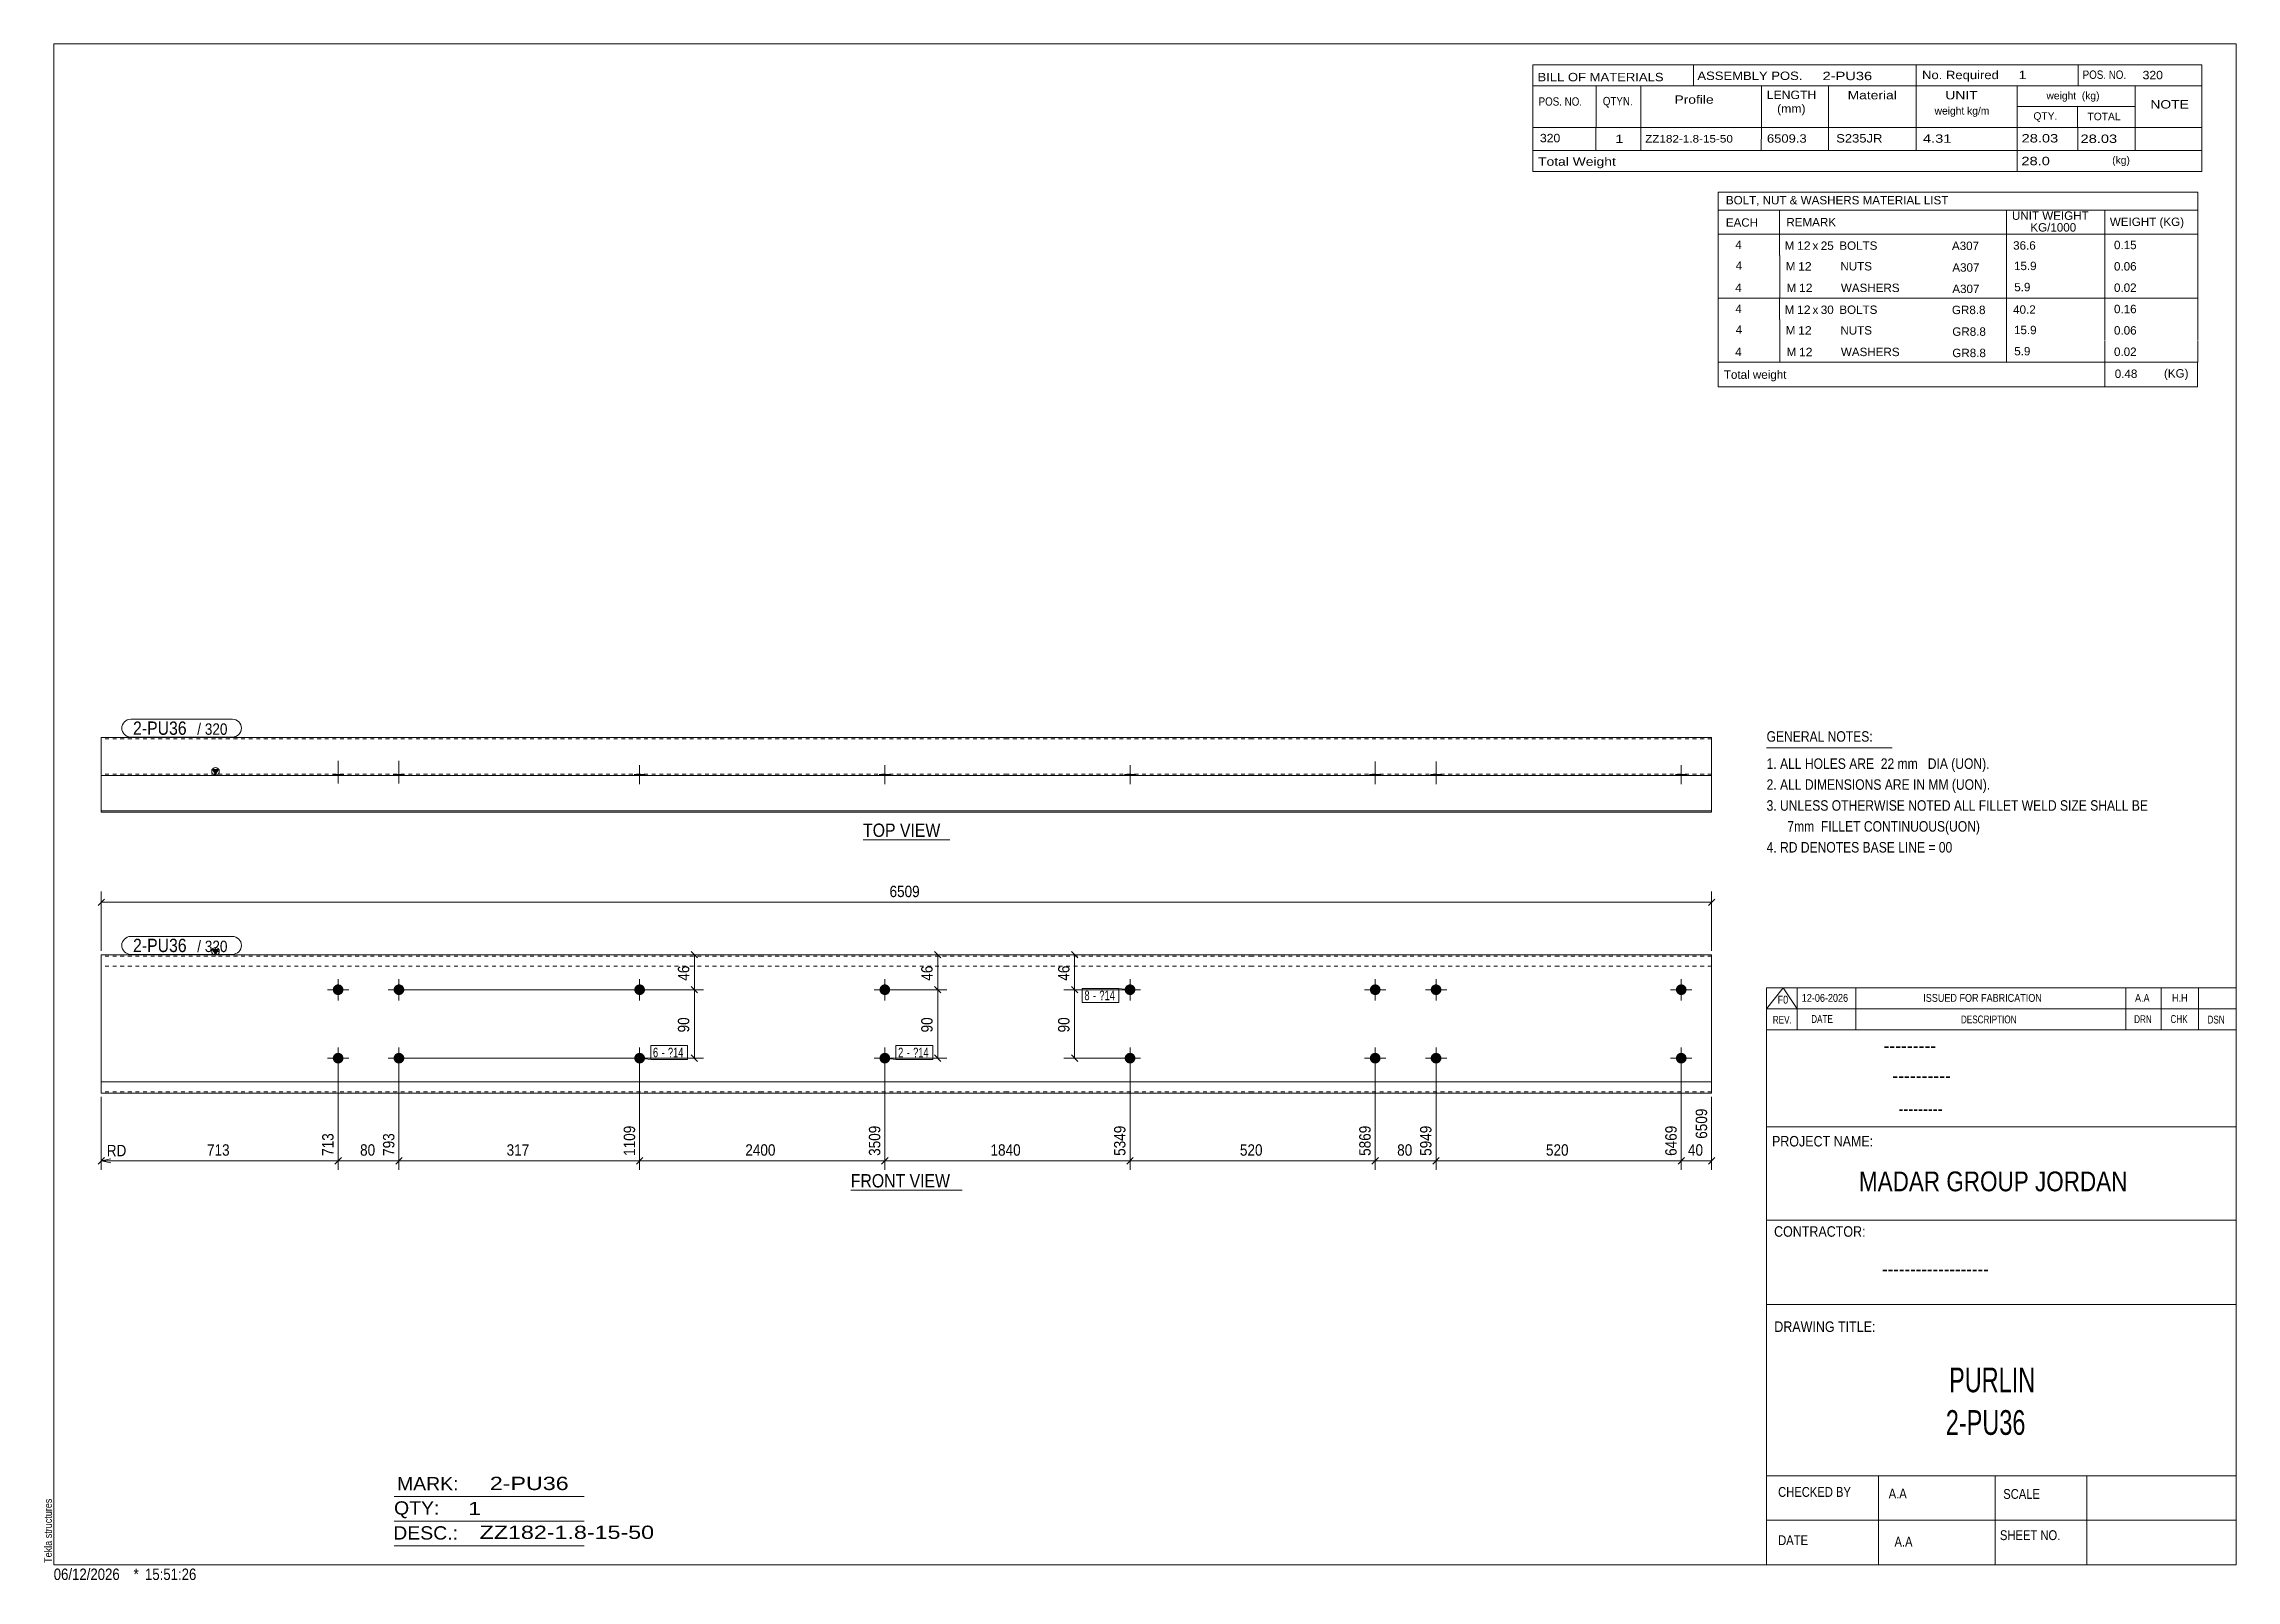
# Model space of a CAD drawing. Header units: millimetres. Extents: x 2 to 579, y 1 to 405.
import ezdxf

# ---------------------------------------------------------------- set-up
doc = ezdxf.new("R2010")
doc.units = ezdxf.units.MM
doc.linetypes.add('XKITLINE00', pattern=[0])
doc.linetypes.add('XKITLINE01', pattern=[4, 1, -1, 1, -1])
for name, color, linetype, lineweight in [('Bolt', 3, 'Continuous', 0), ('BoltMark', 7, 'Continuous', 0), ('Dimensions', 7, 'Continuous', 0), ('DrawingSheet', 5, 'Continuous', 0), ('OtherObjectType', 7, 'Continuous', 0), ('Part', 2, 'Continuous', 0), ('PartMark', 7, 'Continuous', 0)]:
    doc.layers.add(name, color=color, linetype=linetype, lineweight=lineweight)
doc.styles.add('@ARIAL_UNICODE_MS_BOLD', font='ARIAL.TTF')
doc.styles.add('ARIAL', font='ARIAL.TTF')
doc.styles.add('ARIAL_NARROW', font='ARIALN.TTF')
doc.styles.add('COMIC_SANS_MS_BOLD', font='COMICBD.TTF')
doc.styles.add('SWIS721_EX_BT', font='ARIAL.TTF')
doc.styles.add('SWISSE', font='ARIAL.TTF')

# ---------------------------------------------------------------- blocks, each defined once
blk = doc.blocks.new('*A1')
at = {"layer": 'Bolt'}
for points in [[(81.19, 156.2), (81.19, 156.17), (81.19, 156.13), (81.19, 156.1), (81.18, 156.06), (81.18, 156.03), (81.17, 156), (81.17, 155.96), (81.16, 155.93), (81.15, 155.9), (81.14, 155.86), (81.13, 155.83), (81.12, 155.8), (81.11, 155.76), (81.1, 155.73), (81.09, 155.7), (81.07, 155.67), (81.06, 155.64), (81.04, 155.61), (81.03, 155.58), (81.01, 155.55), (80.99, 155.52), (80.98, 155.49), (80.96, 155.46), (80.94, 155.43), (80.92, 155.4), (80.9, 155.37), (80.88, 155.35), (80.85, 155.32), (80.83, 155.3), (80.81, 155.27), (80.78, 155.25), (80.76, 155.22), (80.73, 155.2), (80.71, 155.18), (80.68, 155.15), (80.66, 155.13), (80.63, 155.11), (80.6, 155.09), (80.57, 155.07), (80.54, 155.05), (80.51, 155.03), (80.48, 155.02), (80.45, 155), (80.42, 154.99), (80.39, 154.97), (80.36, 154.96), (80.33, 154.94), (80.3, 154.93), (80.27, 154.92), (80.23, 154.91), (80.2, 154.9), (80.17, 154.89), (80.13, 154.88), (80.1, 154.87), (80.07, 154.86), (80.03, 154.86), (80, 154.85), (79.97, 154.85), (79.93, 154.84), (79.9, 154.84), (79.86, 154.84), (79.83, 154.84), (79.79, 154.84), (79.76, 154.84), (79.73, 154.84), (79.69, 154.84), (79.66, 154.84), (79.62, 154.85), (79.59, 154.85), (79.55, 154.86), (79.52, 154.86), (79.49, 154.87), (79.45, 154.88), (79.42, 154.89), (79.39, 154.9), (79.35, 154.91), (79.32, 154.92), (79.29, 154.93), (79.26, 154.94), (79.23, 154.96), (79.2, 154.97), (79.16, 154.99), (79.13, 155), (79.1, 155.02), (79.07, 155.03), (79.04, 155.05), (79.02, 155.07), (78.99, 155.09), (78.96, 155.11), (78.93, 155.13), (78.91, 155.15), (78.88, 155.18), (78.85, 155.2), (78.83, 155.22), (78.8, 155.25), (78.78, 155.27), (78.76, 155.3), (78.73, 155.32), (78.71, 155.35), (78.69, 155.37), (78.67, 155.4), (78.65, 155.43), (78.63, 155.46), (78.61, 155.49), (78.59, 155.52), (78.58, 155.55), (78.56, 155.58), (78.54, 155.61), (78.53, 155.64), (78.51, 155.67), (78.5, 155.7), (78.49, 155.73), (78.48, 155.76), (78.46, 155.8), (78.45, 155.83), (78.44, 155.86), (78.44, 155.9), (78.43, 155.93), (78.42, 155.96), (78.41, 156), (78.41, 156.03), (78.4, 156.06), (78.4, 156.1), (78.4, 156.13), (78.4, 156.17), (78.39, 156.2), (78.39, 156.24), (78.39, 156.27), (78.4, 156.3), (78.4, 156.34), (78.4, 156.37), (78.4, 156.41), (78.41, 156.44), (78.41, 156.48), (78.42, 156.51), (78.43, 156.54), (78.44, 156.58), (78.44, 156.61), (78.45, 156.64), (78.46, 156.67), (78.48, 156.71), (78.49, 156.74), (78.5, 156.77), (78.51, 156.8), (78.53, 156.83), (78.54, 156.87), (78.56, 156.9), (78.58, 156.93), (78.59, 156.96), (78.61, 156.98), (78.63, 157.01), (78.65, 157.04), (78.67, 157.07), (78.69, 157.1), (78.71, 157.12), (78.73, 157.15), (78.76, 157.18), (78.78, 157.2), (78.8, 157.23), (78.83, 157.25), (78.85, 157.27), (78.88, 157.3), (78.91, 157.32), (78.93, 157.34), (78.96, 157.36), (78.99, 157.38), (79.02, 157.4), (79.04, 157.42), (79.07, 157.44), (79.1, 157.45), (79.13, 157.47), (79.16, 157.49), (79.2, 157.5), (79.23, 157.52), (79.26, 157.53), (79.29, 157.54), (79.32, 157.55), (79.35, 157.57), (79.39, 157.58), (79.42, 157.59), (79.45, 157.59), (79.49, 157.6), (79.52, 157.61), (79.55, 157.62), (79.59, 157.62), (79.62, 157.63), (79.66, 157.63), (79.69, 157.63), (79.73, 157.63), (79.76, 157.64), (79.79, 157.64), (79.83, 157.64), (79.86, 157.63), (79.9, 157.63), (79.93, 157.63), (79.97, 157.63), (80, 157.62), (80.03, 157.62), (80.07, 157.61), (80.1, 157.6), (80.13, 157.59), (80.17, 157.59), (80.2, 157.58), (80.23, 157.57), (80.27, 157.55), (80.3, 157.54), (80.33, 157.53), (80.36, 157.52), (80.39, 157.5), (80.42, 157.49), (80.45, 157.47), (80.48, 157.45), (80.51, 157.44), (80.54, 157.42), (80.57, 157.4), (80.6, 157.38), (80.63, 157.36), (80.66, 157.34), (80.68, 157.32), (80.71, 157.3), (80.73, 157.27), (80.76, 157.25), (80.78, 157.23), (80.81, 157.2), (80.83, 157.18), (80.85, 157.15), (80.88, 157.12), (80.9, 157.1), (80.92, 157.07), (80.94, 157.04), (80.96, 157.01), (80.98, 156.98), (80.99, 156.96), (81.01, 156.93), (81.03, 156.9), (81.04, 156.87), (81.06, 156.83), (81.07, 156.8), (81.09, 156.77), (81.1, 156.74), (81.11, 156.71), (81.12, 156.67), (81.13, 156.64), (81.14, 156.61), (81.15, 156.58), (81.16, 156.54), (81.17, 156.51), (81.17, 156.48), (81.18, 156.44), (81.18, 156.41), (81.19, 156.37), (81.19, 156.34), (81.19, 156.3), (81.19, 156.27), (81.19, 156.24)], [(97.19, 156.2), (97.19, 156.17), (97.19, 156.13), (97.19, 156.1), (97.18, 156.06), (97.18, 156.03), (97.17, 156), (97.17, 155.96), (97.16, 155.93), (97.15, 155.9), (97.14, 155.86), (97.13, 155.83), (97.12, 155.8), (97.11, 155.76), (97.1, 155.73), (97.09, 155.7), (97.07, 155.67), (97.06, 155.64), (97.04, 155.61), (97.03, 155.58), (97.01, 155.55), (96.99, 155.52), (96.98, 155.49), (96.96, 155.46), (96.94, 155.43), (96.92, 155.4), (96.9, 155.37), (96.88, 155.35), (96.85, 155.32), (96.83, 155.3), (96.81, 155.27), (96.78, 155.25), (96.76, 155.22), (96.73, 155.2), (96.71, 155.18), (96.68, 155.15), (96.66, 155.13), (96.63, 155.11), (96.6, 155.09), (96.57, 155.07), (96.54, 155.05), (96.51, 155.03), (96.48, 155.02), (96.45, 155), (96.42, 154.99), (96.39, 154.97), (96.36, 154.96), (96.33, 154.94), (96.3, 154.93), (96.27, 154.92), (96.23, 154.91), (96.2, 154.9), (96.17, 154.89), (96.13, 154.88), (96.1, 154.87), (96.07, 154.86), (96.03, 154.86), (96, 154.85), (95.97, 154.85), (95.93, 154.84), (95.9, 154.84), (95.86, 154.84), (95.83, 154.84), (95.79, 154.84), (95.76, 154.84), (95.73, 154.84), (95.69, 154.84), (95.66, 154.84), (95.62, 154.85), (95.59, 154.85), (95.55, 154.86), (95.52, 154.86), (95.49, 154.87), (95.45, 154.88), (95.42, 154.89), (95.39, 154.9), (95.35, 154.91), (95.32, 154.92), (95.29, 154.93), (95.26, 154.94), (95.23, 154.96), (95.2, 154.97), (95.16, 154.99), (95.13, 155), (95.1, 155.02), (95.07, 155.03), (95.04, 155.05), (95.02, 155.07), (94.99, 155.09), (94.96, 155.11), (94.93, 155.13), (94.91, 155.15), (94.88, 155.18), (94.85, 155.2), (94.83, 155.22), (94.8, 155.25), (94.78, 155.27), (94.76, 155.3), (94.73, 155.32), (94.71, 155.35), (94.69, 155.37), (94.67, 155.4), (94.65, 155.43), (94.63, 155.46), (94.61, 155.49), (94.59, 155.52), (94.58, 155.55), (94.56, 155.58), (94.54, 155.61), (94.53, 155.64), (94.51, 155.67), (94.5, 155.7), (94.49, 155.73), (94.48, 155.76), (94.46, 155.8), (94.45, 155.83), (94.44, 155.86), (94.44, 155.9), (94.43, 155.93), (94.42, 155.96), (94.41, 156), (94.41, 156.03), (94.4, 156.06), (94.4, 156.1), (94.4, 156.13), (94.4, 156.17), (94.39, 156.2), (94.39, 156.24), (94.39, 156.27), (94.4, 156.3), (94.4, 156.34), (94.4, 156.37), (94.4, 156.41), (94.41, 156.44), (94.41, 156.48), (94.42, 156.51), (94.43, 156.54), (94.44, 156.58), (94.44, 156.61), (94.45, 156.64), (94.46, 156.67), (94.48, 156.71), (94.49, 156.74), (94.5, 156.77), (94.51, 156.8), (94.53, 156.83), (94.54, 156.87), (94.56, 156.9), (94.58, 156.93), (94.59, 156.96), (94.61, 156.98), (94.63, 157.01), (94.65, 157.04), (94.67, 157.07), (94.69, 157.1), (94.71, 157.12), (94.73, 157.15), (94.76, 157.18), (94.78, 157.2), (94.8, 157.23), (94.83, 157.25), (94.85, 157.27), (94.88, 157.3), (94.91, 157.32), (94.93, 157.34), (94.96, 157.36), (94.99, 157.38), (95.02, 157.4), (95.04, 157.42), (95.07, 157.44), (95.1, 157.45), (95.13, 157.47), (95.16, 157.49), (95.2, 157.5), (95.23, 157.52), (95.26, 157.53), (95.29, 157.54), (95.32, 157.55), (95.35, 157.57), (95.39, 157.58), (95.42, 157.59), (95.45, 157.59), (95.49, 157.6), (95.52, 157.61), (95.55, 157.62), (95.59, 157.62), (95.62, 157.63), (95.66, 157.63), (95.69, 157.63), (95.73, 157.63), (95.76, 157.64), (95.79, 157.64), (95.83, 157.64), (95.86, 157.63), (95.9, 157.63), (95.93, 157.63), (95.97, 157.63), (96, 157.62), (96.03, 157.62), (96.07, 157.61), (96.1, 157.6), (96.13, 157.59), (96.17, 157.59), (96.2, 157.58), (96.23, 157.57), (96.27, 157.55), (96.3, 157.54), (96.33, 157.53), (96.36, 157.52), (96.39, 157.5), (96.42, 157.49), (96.45, 157.47), (96.48, 157.45), (96.51, 157.44), (96.54, 157.42), (96.57, 157.4), (96.6, 157.38), (96.63, 157.36), (96.66, 157.34), (96.68, 157.32), (96.71, 157.3), (96.73, 157.27), (96.76, 157.25), (96.78, 157.23), (96.81, 157.2), (96.83, 157.18), (96.85, 157.15), (96.88, 157.12), (96.9, 157.1), (96.92, 157.07), (96.94, 157.04), (96.96, 157.01), (96.98, 156.98), (96.99, 156.96), (97.01, 156.93), (97.03, 156.9), (97.04, 156.87), (97.06, 156.83), (97.07, 156.8), (97.09, 156.77), (97.1, 156.74), (97.11, 156.71), (97.12, 156.67), (97.13, 156.64), (97.14, 156.61), (97.15, 156.58), (97.16, 156.54), (97.17, 156.51), (97.17, 156.48), (97.18, 156.44), (97.18, 156.41), (97.19, 156.37), (97.19, 156.34), (97.19, 156.3), (97.19, 156.27), (97.19, 156.24)], [(81.19, 138.2), (81.19, 138.17), (81.19, 138.13), (81.19, 138.1), (81.18, 138.06), (81.18, 138.03), (81.17, 138), (81.17, 137.96), (81.16, 137.93), (81.15, 137.9), (81.14, 137.86), (81.13, 137.83), (81.12, 137.8), (81.11, 137.76), (81.1, 137.73), (81.09, 137.7), (81.07, 137.67), (81.06, 137.64), (81.04, 137.61), (81.03, 137.58), (81.01, 137.55), (80.99, 137.52), (80.98, 137.49), (80.96, 137.46), (80.94, 137.43), (80.92, 137.4), (80.9, 137.37), (80.88, 137.35), (80.85, 137.32), (80.83, 137.3), (80.81, 137.27), (80.78, 137.25), (80.76, 137.22), (80.73, 137.2), (80.71, 137.18), (80.68, 137.15), (80.66, 137.13), (80.63, 137.11), (80.6, 137.09), (80.57, 137.07), (80.54, 137.05), (80.51, 137.03), (80.48, 137.02), (80.45, 137), (80.42, 136.99), (80.39, 136.97), (80.36, 136.96), (80.33, 136.94), (80.3, 136.93), (80.27, 136.92), (80.23, 136.91), (80.2, 136.9), (80.17, 136.89), (80.13, 136.88), (80.1, 136.87), (80.07, 136.86), (80.03, 136.86), (80, 136.85), (79.97, 136.85), (79.93, 136.84), (79.9, 136.84), (79.86, 136.84), (79.83, 136.84), (79.79, 136.84), (79.76, 136.84), (79.73, 136.84), (79.69, 136.84), (79.66, 136.84), (79.62, 136.85), (79.59, 136.85), (79.55, 136.86), (79.52, 136.86), (79.49, 136.87), (79.45, 136.88), (79.42, 136.89), (79.39, 136.9), (79.35, 136.91), (79.32, 136.92), (79.29, 136.93), (79.26, 136.94), (79.23, 136.96), (79.2, 136.97), (79.16, 136.99), (79.13, 137), (79.1, 137.02), (79.07, 137.03), (79.04, 137.05), (79.02, 137.07), (78.99, 137.09), (78.96, 137.11), (78.93, 137.13), (78.91, 137.15), (78.88, 137.18), (78.85, 137.2), (78.83, 137.22), (78.8, 137.25), (78.78, 137.27), (78.76, 137.3), (78.73, 137.32), (78.71, 137.35), (78.69, 137.37), (78.67, 137.4), (78.65, 137.43), (78.63, 137.46), (78.61, 137.49), (78.59, 137.52), (78.58, 137.55), (78.56, 137.58), (78.54, 137.61), (78.53, 137.64), (78.51, 137.67), (78.5, 137.7), (78.49, 137.73), (78.48, 137.76), (78.46, 137.8), (78.45, 137.83), (78.44, 137.86), (78.44, 137.9), (78.43, 137.93), (78.42, 137.96), (78.41, 138), (78.41, 138.03), (78.4, 138.06), (78.4, 138.1), (78.4, 138.13), (78.4, 138.17), (78.39, 138.2), (78.39, 138.24), (78.39, 138.27), (78.4, 138.3), (78.4, 138.34), (78.4, 138.37), (78.4, 138.41), (78.41, 138.44), (78.41, 138.48), (78.42, 138.51), (78.43, 138.54), (78.44, 138.58), (78.44, 138.61), (78.45, 138.64), (78.46, 138.67), (78.48, 138.71), (78.49, 138.74), (78.5, 138.77), (78.51, 138.8), (78.53, 138.83), (78.54, 138.87), (78.56, 138.9), (78.58, 138.93), (78.59, 138.96), (78.61, 138.98), (78.63, 139.01), (78.65, 139.04), (78.67, 139.07), (78.69, 139.1), (78.71, 139.12), (78.73, 139.15), (78.76, 139.18), (78.78, 139.2), (78.8, 139.23), (78.83, 139.25), (78.85, 139.27), (78.88, 139.3), (78.91, 139.32), (78.93, 139.34), (78.96, 139.36), (78.99, 139.38), (79.02, 139.4), (79.04, 139.42), (79.07, 139.44), (79.1, 139.45), (79.13, 139.47), (79.16, 139.49), (79.2, 139.5), (79.23, 139.52), (79.26, 139.53), (79.29, 139.54), (79.32, 139.55), (79.35, 139.57), (79.39, 139.58), (79.42, 139.59), (79.45, 139.59), (79.49, 139.6), (79.52, 139.61), (79.55, 139.62), (79.59, 139.62), (79.62, 139.63), (79.66, 139.63), (79.69, 139.63), (79.73, 139.63), (79.76, 139.64), (79.79, 139.64), (79.83, 139.64), (79.86, 139.63), (79.9, 139.63), (79.93, 139.63), (79.97, 139.63), (80, 139.62), (80.03, 139.62), (80.07, 139.61), (80.1, 139.6), (80.13, 139.59), (80.17, 139.59), (80.2, 139.58), (80.23, 139.57), (80.27, 139.55), (80.3, 139.54), (80.33, 139.53), (80.36, 139.52), (80.39, 139.5), (80.42, 139.49), (80.45, 139.47), (80.48, 139.45), (80.51, 139.44), (80.54, 139.42), (80.57, 139.4), (80.6, 139.38), (80.63, 139.36), (80.66, 139.34), (80.68, 139.32), (80.71, 139.3), (80.73, 139.27), (80.76, 139.25), (80.78, 139.23), (80.81, 139.2), (80.83, 139.18), (80.85, 139.15), (80.88, 139.12), (80.9, 139.1), (80.92, 139.07), (80.94, 139.04), (80.96, 139.01), (80.98, 138.98), (80.99, 138.96), (81.01, 138.93), (81.03, 138.9), (81.04, 138.87), (81.06, 138.83), (81.07, 138.8), (81.09, 138.77), (81.1, 138.74), (81.11, 138.71), (81.12, 138.67), (81.13, 138.64), (81.14, 138.61), (81.15, 138.58), (81.16, 138.54), (81.17, 138.51), (81.17, 138.48), (81.18, 138.44), (81.18, 138.41), (81.19, 138.37), (81.19, 138.34), (81.19, 138.3), (81.19, 138.27), (81.19, 138.24)], [(97.19, 138.2), (97.19, 138.17), (97.19, 138.13), (97.19, 138.1), (97.18, 138.06), (97.18, 138.03), (97.17, 138), (97.17, 137.96), (97.16, 137.93), (97.15, 137.9), (97.14, 137.86), (97.13, 137.83), (97.12, 137.8), (97.11, 137.76), (97.1, 137.73), (97.09, 137.7), (97.07, 137.67), (97.06, 137.64), (97.04, 137.61), (97.03, 137.58), (97.01, 137.55), (96.99, 137.52), (96.98, 137.49), (96.96, 137.46), (96.94, 137.43), (96.92, 137.4), (96.9, 137.37), (96.88, 137.35), (96.85, 137.32), (96.83, 137.3), (96.81, 137.27), (96.78, 137.25), (96.76, 137.22), (96.73, 137.2), (96.71, 137.18), (96.68, 137.15), (96.66, 137.13), (96.63, 137.11), (96.6, 137.09), (96.57, 137.07), (96.54, 137.05), (96.51, 137.03), (96.48, 137.02), (96.45, 137), (96.42, 136.99), (96.39, 136.97), (96.36, 136.96), (96.33, 136.94), (96.3, 136.93), (96.27, 136.92), (96.23, 136.91), (96.2, 136.9), (96.17, 136.89), (96.13, 136.88), (96.1, 136.87), (96.07, 136.86), (96.03, 136.86), (96, 136.85), (95.97, 136.85), (95.93, 136.84), (95.9, 136.84), (95.86, 136.84), (95.83, 136.84), (95.79, 136.84), (95.76, 136.84), (95.73, 136.84), (95.69, 136.84), (95.66, 136.84), (95.62, 136.85), (95.59, 136.85), (95.55, 136.86), (95.52, 136.86), (95.49, 136.87), (95.45, 136.88), (95.42, 136.89), (95.39, 136.9), (95.35, 136.91), (95.32, 136.92), (95.29, 136.93), (95.26, 136.94), (95.23, 136.96), (95.2, 136.97), (95.16, 136.99), (95.13, 137), (95.1, 137.02), (95.07, 137.03), (95.04, 137.05), (95.02, 137.07), (94.99, 137.09), (94.96, 137.11), (94.93, 137.13), (94.91, 137.15), (94.88, 137.18), (94.85, 137.2), (94.83, 137.22), (94.8, 137.25), (94.78, 137.27), (94.76, 137.3), (94.73, 137.32), (94.71, 137.35), (94.69, 137.37), (94.67, 137.4), (94.65, 137.43), (94.63, 137.46), (94.61, 137.49), (94.59, 137.52), (94.58, 137.55), (94.56, 137.58), (94.54, 137.61), (94.53, 137.64), (94.51, 137.67), (94.5, 137.7), (94.49, 137.73), (94.48, 137.76), (94.46, 137.8), (94.45, 137.83), (94.44, 137.86), (94.44, 137.9), (94.43, 137.93), (94.42, 137.96), (94.41, 138), (94.41, 138.03), (94.4, 138.06), (94.4, 138.1), (94.4, 138.13), (94.4, 138.17), (94.39, 138.2), (94.39, 138.24), (94.39, 138.27), (94.4, 138.3), (94.4, 138.34), (94.4, 138.37), (94.4, 138.41), (94.41, 138.44), (94.41, 138.48), (94.42, 138.51), (94.43, 138.54), (94.44, 138.58), (94.44, 138.61), (94.45, 138.64), (94.46, 138.67), (94.48, 138.71), (94.49, 138.74), (94.5, 138.77), (94.51, 138.8), (94.53, 138.83), (94.54, 138.87), (94.56, 138.9), (94.58, 138.93), (94.59, 138.96), (94.61, 138.98), (94.63, 139.01), (94.65, 139.04), (94.67, 139.07), (94.69, 139.1), (94.71, 139.12), (94.73, 139.15), (94.76, 139.18), (94.78, 139.2), (94.8, 139.23), (94.83, 139.25), (94.85, 139.27), (94.88, 139.3), (94.91, 139.32), (94.93, 139.34), (94.96, 139.36), (94.99, 139.38), (95.02, 139.4), (95.04, 139.42), (95.07, 139.44), (95.1, 139.45), (95.13, 139.47), (95.16, 139.49), (95.2, 139.5), (95.23, 139.52), (95.26, 139.53), (95.29, 139.54), (95.32, 139.55), (95.35, 139.57), (95.39, 139.58), (95.42, 139.59), (95.45, 139.59), (95.49, 139.6), (95.52, 139.61), (95.55, 139.62), (95.59, 139.62), (95.62, 139.63), (95.66, 139.63), (95.69, 139.63), (95.73, 139.63), (95.76, 139.64), (95.79, 139.64), (95.83, 139.64), (95.86, 139.63), (95.9, 139.63), (95.93, 139.63), (95.97, 139.63), (96, 139.62), (96.03, 139.62), (96.07, 139.61), (96.1, 139.6), (96.13, 139.59), (96.17, 139.59), (96.2, 139.58), (96.23, 139.57), (96.27, 139.55), (96.3, 139.54), (96.33, 139.53), (96.36, 139.52), (96.39, 139.5), (96.42, 139.49), (96.45, 139.47), (96.48, 139.45), (96.51, 139.44), (96.54, 139.42), (96.57, 139.4), (96.6, 139.38), (96.63, 139.36), (96.66, 139.34), (96.68, 139.32), (96.71, 139.3), (96.73, 139.27), (96.76, 139.25), (96.78, 139.23), (96.81, 139.2), (96.83, 139.18), (96.85, 139.15), (96.88, 139.12), (96.9, 139.1), (96.92, 139.07), (96.94, 139.04), (96.96, 139.01), (96.98, 138.98), (96.99, 138.96), (97.01, 138.93), (97.03, 138.9), (97.04, 138.87), (97.06, 138.83), (97.07, 138.8), (97.09, 138.77), (97.1, 138.74), (97.11, 138.71), (97.12, 138.67), (97.13, 138.64), (97.14, 138.61), (97.15, 138.58), (97.16, 138.54), (97.17, 138.51), (97.17, 138.48), (97.18, 138.44), (97.18, 138.41), (97.19, 138.37), (97.19, 138.34), (97.19, 138.3), (97.19, 138.27), (97.19, 138.24)]]:
    blk.add_hatch(color=3, dxfattribs=at).paths.add_polyline_path(points, flags=17)
at = {"layer": 'Bolt', "color": 3, "linetype": 'XKITLINE00', "lineweight": 0}
for p, q in [((82.59, 156.24), (76.99, 156.24)), ((79.79, 159.04), (79.79, 153.44)), ((98.59, 156.24), (92.99, 156.24)), ((95.79, 159.04), (95.79, 153.44)), ((79.79, 141.04), (79.79, 135.44)), ((95.79, 141.04), (95.79, 135.44)), ((82.59, 138.24), (76.99, 138.24)), ((98.59, 138.24), (92.99, 138.24))]:
    blk.add_line(p, q, dxfattribs=at)
blk = doc.blocks.new('*A2')
at = {"layer": 'Bolt'}
for points in [[(160.5, 156.2), (160.5, 156.17), (160.49, 156.13), (160.49, 156.1), (160.49, 156.06), (160.48, 156.03), (160.48, 156), (160.47, 155.96), (160.46, 155.93), (160.46, 155.9), (160.45, 155.86), (160.44, 155.83), (160.43, 155.8), (160.42, 155.76), (160.4, 155.73), (160.39, 155.7), (160.38, 155.67), (160.36, 155.64), (160.35, 155.61), (160.33, 155.58), (160.32, 155.55), (160.3, 155.52), (160.28, 155.49), (160.26, 155.46), (160.24, 155.43), (160.22, 155.4), (160.2, 155.37), (160.18, 155.35), (160.16, 155.32), (160.14, 155.3), (160.11, 155.27), (160.09, 155.25), (160.06, 155.22), (160.04, 155.2), (160.01, 155.18), (159.99, 155.15), (159.96, 155.13), (159.93, 155.11), (159.9, 155.09), (159.88, 155.07), (159.85, 155.05), (159.82, 155.03), (159.79, 155.02), (159.76, 155), (159.73, 154.99), (159.7, 154.97), (159.67, 154.96), (159.63, 154.94), (159.6, 154.93), (159.57, 154.92), (159.54, 154.91), (159.5, 154.9), (159.47, 154.89), (159.44, 154.88), (159.41, 154.87), (159.37, 154.86), (159.34, 154.86), (159.3, 154.85), (159.27, 154.85), (159.24, 154.84), (159.2, 154.84), (159.17, 154.84), (159.13, 154.84), (159.1, 154.84), (159.06, 154.84), (159.03, 154.84), (159, 154.84), (158.96, 154.84), (158.93, 154.85), (158.89, 154.85), (158.86, 154.86), (158.83, 154.86), (158.79, 154.87), (158.76, 154.88), (158.73, 154.89), (158.69, 154.9), (158.66, 154.91), (158.63, 154.92), (158.59, 154.93), (158.56, 154.94), (158.53, 154.96), (158.5, 154.97), (158.47, 154.99), (158.44, 155), (158.41, 155.02), (158.38, 155.03), (158.35, 155.05), (158.32, 155.07), (158.29, 155.09), (158.26, 155.11), (158.24, 155.13), (158.21, 155.15), (158.18, 155.18), (158.16, 155.2), (158.13, 155.22), (158.11, 155.25), (158.08, 155.27), (158.06, 155.3), (158.04, 155.32), (158.02, 155.35), (157.99, 155.37), (157.97, 155.4), (157.95, 155.43), (157.93, 155.46), (157.92, 155.49), (157.9, 155.52), (157.88, 155.55), (157.86, 155.58), (157.85, 155.61), (157.83, 155.64), (157.82, 155.67), (157.81, 155.7), (157.79, 155.73), (157.78, 155.76), (157.77, 155.8), (157.76, 155.83), (157.75, 155.86), (157.74, 155.9), (157.73, 155.93), (157.73, 155.96), (157.72, 156), (157.71, 156.03), (157.71, 156.06), (157.71, 156.1), (157.7, 156.13), (157.7, 156.17), (157.7, 156.2), (157.7, 156.24), (157.7, 156.27), (157.7, 156.3), (157.7, 156.34), (157.71, 156.37), (157.71, 156.41), (157.71, 156.44), (157.72, 156.48), (157.73, 156.51), (157.73, 156.54), (157.74, 156.58), (157.75, 156.61), (157.76, 156.64), (157.77, 156.67), (157.78, 156.71), (157.79, 156.74), (157.81, 156.77), (157.82, 156.8), (157.83, 156.83), (157.85, 156.87), (157.86, 156.9), (157.88, 156.93), (157.9, 156.96), (157.92, 156.98), (157.93, 157.01), (157.95, 157.04), (157.97, 157.07), (157.99, 157.1), (158.02, 157.12), (158.04, 157.15), (158.06, 157.18), (158.08, 157.2), (158.11, 157.23), (158.13, 157.25), (158.16, 157.27), (158.18, 157.3), (158.21, 157.32), (158.24, 157.34), (158.26, 157.36), (158.29, 157.38), (158.32, 157.4), (158.35, 157.42), (158.38, 157.44), (158.41, 157.45), (158.44, 157.47), (158.47, 157.49), (158.5, 157.5), (158.53, 157.52), (158.56, 157.53), (158.59, 157.54), (158.63, 157.55), (158.66, 157.57), (158.69, 157.58), (158.73, 157.59), (158.76, 157.59), (158.79, 157.6), (158.83, 157.61), (158.86, 157.62), (158.89, 157.62), (158.93, 157.63), (158.96, 157.63), (159, 157.63), (159.03, 157.63), (159.06, 157.64), (159.1, 157.64), (159.13, 157.64), (159.17, 157.63), (159.2, 157.63), (159.24, 157.63), (159.27, 157.63), (159.3, 157.62), (159.34, 157.62), (159.37, 157.61), (159.41, 157.6), (159.44, 157.59), (159.47, 157.59), (159.5, 157.58), (159.54, 157.57), (159.57, 157.55), (159.6, 157.54), (159.63, 157.53), (159.67, 157.52), (159.7, 157.5), (159.73, 157.49), (159.76, 157.47), (159.79, 157.45), (159.82, 157.44), (159.85, 157.42), (159.88, 157.4), (159.9, 157.38), (159.93, 157.36), (159.96, 157.34), (159.99, 157.32), (160.01, 157.3), (160.04, 157.27), (160.06, 157.25), (160.09, 157.23), (160.11, 157.2), (160.14, 157.18), (160.16, 157.15), (160.18, 157.12), (160.2, 157.1), (160.22, 157.07), (160.24, 157.04), (160.26, 157.01), (160.28, 156.98), (160.3, 156.96), (160.32, 156.93), (160.33, 156.9), (160.35, 156.87), (160.36, 156.83), (160.38, 156.8), (160.39, 156.77), (160.4, 156.74), (160.42, 156.71), (160.43, 156.67), (160.44, 156.64), (160.45, 156.61), (160.46, 156.58), (160.46, 156.54), (160.47, 156.51), (160.48, 156.48), (160.48, 156.44), (160.49, 156.41), (160.49, 156.37), (160.49, 156.34), (160.5, 156.3), (160.5, 156.27), (160.5, 156.24)], [(160.5, 138.2), (160.5, 138.17), (160.49, 138.13), (160.49, 138.1), (160.49, 138.06), (160.48, 138.03), (160.48, 138), (160.47, 137.96), (160.46, 137.93), (160.46, 137.9), (160.45, 137.86), (160.44, 137.83), (160.43, 137.8), (160.42, 137.76), (160.4, 137.73), (160.39, 137.7), (160.38, 137.67), (160.36, 137.64), (160.35, 137.61), (160.33, 137.58), (160.32, 137.55), (160.3, 137.52), (160.28, 137.49), (160.26, 137.46), (160.24, 137.43), (160.22, 137.4), (160.2, 137.37), (160.18, 137.35), (160.16, 137.32), (160.14, 137.3), (160.11, 137.27), (160.09, 137.25), (160.06, 137.22), (160.04, 137.2), (160.01, 137.18), (159.99, 137.15), (159.96, 137.13), (159.93, 137.11), (159.9, 137.09), (159.88, 137.07), (159.85, 137.05), (159.82, 137.03), (159.79, 137.02), (159.76, 137), (159.73, 136.99), (159.7, 136.97), (159.67, 136.96), (159.63, 136.94), (159.6, 136.93), (159.57, 136.92), (159.54, 136.91), (159.5, 136.9), (159.47, 136.89), (159.44, 136.88), (159.41, 136.87), (159.37, 136.86), (159.34, 136.86), (159.3, 136.85), (159.27, 136.85), (159.24, 136.84), (159.2, 136.84), (159.17, 136.84), (159.13, 136.84), (159.1, 136.84), (159.06, 136.84), (159.03, 136.84), (159, 136.84), (158.96, 136.84), (158.93, 136.85), (158.89, 136.85), (158.86, 136.86), (158.83, 136.86), (158.79, 136.87), (158.76, 136.88), (158.73, 136.89), (158.69, 136.9), (158.66, 136.91), (158.63, 136.92), (158.59, 136.93), (158.56, 136.94), (158.53, 136.96), (158.5, 136.97), (158.47, 136.99), (158.44, 137), (158.41, 137.02), (158.38, 137.03), (158.35, 137.05), (158.32, 137.07), (158.29, 137.09), (158.26, 137.11), (158.24, 137.13), (158.21, 137.15), (158.18, 137.18), (158.16, 137.2), (158.13, 137.22), (158.11, 137.25), (158.08, 137.27), (158.06, 137.3), (158.04, 137.32), (158.02, 137.35), (157.99, 137.37), (157.97, 137.4), (157.95, 137.43), (157.93, 137.46), (157.92, 137.49), (157.9, 137.52), (157.88, 137.55), (157.86, 137.58), (157.85, 137.61), (157.83, 137.64), (157.82, 137.67), (157.81, 137.7), (157.79, 137.73), (157.78, 137.76), (157.77, 137.8), (157.76, 137.83), (157.75, 137.86), (157.74, 137.9), (157.73, 137.93), (157.73, 137.96), (157.72, 138), (157.71, 138.03), (157.71, 138.06), (157.71, 138.1), (157.7, 138.13), (157.7, 138.17), (157.7, 138.2), (157.7, 138.24), (157.7, 138.27), (157.7, 138.3), (157.7, 138.34), (157.71, 138.37), (157.71, 138.41), (157.71, 138.44), (157.72, 138.48), (157.73, 138.51), (157.73, 138.54), (157.74, 138.58), (157.75, 138.61), (157.76, 138.64), (157.77, 138.67), (157.78, 138.71), (157.79, 138.74), (157.81, 138.77), (157.82, 138.8), (157.83, 138.83), (157.85, 138.87), (157.86, 138.9), (157.88, 138.93), (157.9, 138.96), (157.92, 138.98), (157.93, 139.01), (157.95, 139.04), (157.97, 139.07), (157.99, 139.1), (158.02, 139.12), (158.04, 139.15), (158.06, 139.18), (158.08, 139.2), (158.11, 139.23), (158.13, 139.25), (158.16, 139.27), (158.18, 139.3), (158.21, 139.32), (158.24, 139.34), (158.26, 139.36), (158.29, 139.38), (158.32, 139.4), (158.35, 139.42), (158.38, 139.44), (158.41, 139.45), (158.44, 139.47), (158.47, 139.49), (158.5, 139.5), (158.53, 139.52), (158.56, 139.53), (158.59, 139.54), (158.63, 139.55), (158.66, 139.57), (158.69, 139.58), (158.73, 139.59), (158.76, 139.59), (158.79, 139.6), (158.83, 139.61), (158.86, 139.62), (158.89, 139.62), (158.93, 139.63), (158.96, 139.63), (159, 139.63), (159.03, 139.63), (159.06, 139.64), (159.1, 139.64), (159.13, 139.64), (159.17, 139.63), (159.2, 139.63), (159.24, 139.63), (159.27, 139.63), (159.3, 139.62), (159.34, 139.62), (159.37, 139.61), (159.41, 139.6), (159.44, 139.59), (159.47, 139.59), (159.5, 139.58), (159.54, 139.57), (159.57, 139.55), (159.6, 139.54), (159.63, 139.53), (159.67, 139.52), (159.7, 139.5), (159.73, 139.49), (159.76, 139.47), (159.79, 139.45), (159.82, 139.44), (159.85, 139.42), (159.88, 139.4), (159.9, 139.38), (159.93, 139.36), (159.96, 139.34), (159.99, 139.32), (160.01, 139.3), (160.04, 139.27), (160.06, 139.25), (160.09, 139.23), (160.11, 139.2), (160.14, 139.18), (160.16, 139.15), (160.18, 139.12), (160.2, 139.1), (160.22, 139.07), (160.24, 139.04), (160.26, 139.01), (160.28, 138.98), (160.3, 138.96), (160.32, 138.93), (160.33, 138.9), (160.35, 138.87), (160.36, 138.83), (160.38, 138.8), (160.39, 138.77), (160.4, 138.74), (160.42, 138.71), (160.43, 138.67), (160.44, 138.64), (160.45, 138.61), (160.46, 138.58), (160.46, 138.54), (160.47, 138.51), (160.48, 138.48), (160.48, 138.44), (160.49, 138.41), (160.49, 138.37), (160.49, 138.34), (160.5, 138.3), (160.5, 138.27), (160.5, 138.24)]]:
    blk.add_hatch(color=3, dxfattribs=at).paths.add_polyline_path(points, flags=17)
at = {"layer": 'Bolt', "color": 3, "linetype": 'XKITLINE00', "lineweight": 0}
for p, q in [((161.9, 156.24), (156.3, 156.24)), ((159.1, 159.04), (159.1, 153.44)), ((159.1, 141.04), (159.1, 135.44)), ((161.9, 138.24), (156.3, 138.24))]:
    blk.add_line(p, q, dxfattribs=at)
blk = doc.blocks.new('*A3')
at = {"layer": 'Bolt'}
for points in [[(224.99, 156.2), (224.98, 156.17), (224.98, 156.13), (224.98, 156.1), (224.98, 156.06), (224.97, 156.03), (224.97, 156), (224.96, 155.96), (224.95, 155.93), (224.94, 155.9), (224.94, 155.86), (224.93, 155.83), (224.92, 155.8), (224.9, 155.76), (224.89, 155.73), (224.88, 155.7), (224.87, 155.67), (224.85, 155.64), (224.84, 155.61), (224.82, 155.58), (224.8, 155.55), (224.79, 155.52), (224.77, 155.49), (224.75, 155.46), (224.73, 155.43), (224.71, 155.4), (224.69, 155.37), (224.67, 155.35), (224.65, 155.32), (224.62, 155.3), (224.6, 155.27), (224.58, 155.25), (224.55, 155.22), (224.53, 155.2), (224.5, 155.18), (224.47, 155.15), (224.45, 155.13), (224.42, 155.11), (224.39, 155.09), (224.36, 155.07), (224.34, 155.05), (224.31, 155.03), (224.28, 155.02), (224.25, 155), (224.22, 154.99), (224.18, 154.97), (224.15, 154.96), (224.12, 154.94), (224.09, 154.93), (224.06, 154.92), (224.03, 154.91), (223.99, 154.9), (223.96, 154.89), (223.93, 154.88), (223.89, 154.87), (223.86, 154.86), (223.83, 154.86), (223.79, 154.85), (223.76, 154.85), (223.72, 154.84), (223.69, 154.84), (223.66, 154.84), (223.62, 154.84), (223.59, 154.84), (223.55, 154.84), (223.52, 154.84), (223.48, 154.84), (223.45, 154.84), (223.41, 154.85), (223.38, 154.85), (223.35, 154.86), (223.31, 154.86), (223.28, 154.87), (223.25, 154.88), (223.21, 154.89), (223.18, 154.9), (223.15, 154.91), (223.11, 154.92), (223.08, 154.93), (223.05, 154.94), (223.02, 154.96), (222.99, 154.97), (222.96, 154.99), (222.93, 155), (222.9, 155.02), (222.87, 155.03), (222.84, 155.05), (222.81, 155.07), (222.78, 155.09), (222.75, 155.11), (222.73, 155.13), (222.7, 155.15), (222.67, 155.18), (222.65, 155.2), (222.62, 155.22), (222.6, 155.25), (222.57, 155.27), (222.55, 155.3), (222.53, 155.32), (222.5, 155.35), (222.48, 155.37), (222.46, 155.4), (222.44, 155.43), (222.42, 155.46), (222.4, 155.49), (222.39, 155.52), (222.37, 155.55), (222.35, 155.58), (222.34, 155.61), (222.32, 155.64), (222.31, 155.67), (222.29, 155.7), (222.28, 155.73), (222.27, 155.76), (222.26, 155.8), (222.25, 155.83), (222.24, 155.86), (222.23, 155.9), (222.22, 155.93), (222.21, 155.96), (222.21, 156), (222.2, 156.03), (222.2, 156.06), (222.19, 156.1), (222.19, 156.13), (222.19, 156.17), (222.19, 156.2), (222.19, 156.24), (222.19, 156.27), (222.19, 156.3), (222.19, 156.34), (222.19, 156.37), (222.2, 156.41), (222.2, 156.44), (222.21, 156.48), (222.21, 156.51), (222.22, 156.54), (222.23, 156.58), (222.24, 156.61), (222.25, 156.64), (222.26, 156.67), (222.27, 156.71), (222.28, 156.74), (222.29, 156.77), (222.31, 156.8), (222.32, 156.83), (222.34, 156.87), (222.35, 156.9), (222.37, 156.93), (222.39, 156.96), (222.4, 156.98), (222.42, 157.01), (222.44, 157.04), (222.46, 157.07), (222.48, 157.1), (222.5, 157.12), (222.53, 157.15), (222.55, 157.18), (222.57, 157.2), (222.6, 157.23), (222.62, 157.25), (222.65, 157.27), (222.67, 157.3), (222.7, 157.32), (222.73, 157.34), (222.75, 157.36), (222.78, 157.38), (222.81, 157.4), (222.84, 157.42), (222.87, 157.44), (222.9, 157.45), (222.93, 157.47), (222.96, 157.49), (222.99, 157.5), (223.02, 157.52), (223.05, 157.53), (223.08, 157.54), (223.11, 157.55), (223.15, 157.57), (223.18, 157.58), (223.21, 157.59), (223.25, 157.59), (223.28, 157.6), (223.31, 157.61), (223.35, 157.62), (223.38, 157.62), (223.41, 157.63), (223.45, 157.63), (223.48, 157.63), (223.52, 157.63), (223.55, 157.64), (223.59, 157.64), (223.62, 157.64), (223.66, 157.63), (223.69, 157.63), (223.72, 157.63), (223.76, 157.63), (223.79, 157.62), (223.83, 157.62), (223.86, 157.61), (223.89, 157.6), (223.93, 157.59), (223.96, 157.59), (223.99, 157.58), (224.03, 157.57), (224.06, 157.55), (224.09, 157.54), (224.12, 157.53), (224.15, 157.52), (224.18, 157.5), (224.22, 157.49), (224.25, 157.47), (224.28, 157.45), (224.31, 157.44), (224.34, 157.42), (224.36, 157.4), (224.39, 157.38), (224.42, 157.36), (224.45, 157.34), (224.47, 157.32), (224.5, 157.3), (224.53, 157.27), (224.55, 157.25), (224.58, 157.23), (224.6, 157.2), (224.62, 157.18), (224.65, 157.15), (224.67, 157.12), (224.69, 157.1), (224.71, 157.07), (224.73, 157.04), (224.75, 157.01), (224.77, 156.98), (224.79, 156.96), (224.8, 156.93), (224.82, 156.9), (224.84, 156.87), (224.85, 156.83), (224.87, 156.8), (224.88, 156.77), (224.89, 156.74), (224.9, 156.71), (224.92, 156.67), (224.93, 156.64), (224.94, 156.61), (224.94, 156.58), (224.95, 156.54), (224.96, 156.51), (224.97, 156.48), (224.97, 156.44), (224.98, 156.41), (224.98, 156.37), (224.98, 156.34), (224.98, 156.3), (224.99, 156.27), (224.99, 156.24)], [(224.99, 138.2), (224.98, 138.17), (224.98, 138.13), (224.98, 138.1), (224.98, 138.06), (224.97, 138.03), (224.97, 138), (224.96, 137.96), (224.95, 137.93), (224.94, 137.9), (224.94, 137.86), (224.93, 137.83), (224.92, 137.8), (224.9, 137.76), (224.89, 137.73), (224.88, 137.7), (224.87, 137.67), (224.85, 137.64), (224.84, 137.61), (224.82, 137.58), (224.8, 137.55), (224.79, 137.52), (224.77, 137.49), (224.75, 137.46), (224.73, 137.43), (224.71, 137.4), (224.69, 137.37), (224.67, 137.35), (224.65, 137.32), (224.62, 137.3), (224.6, 137.27), (224.58, 137.25), (224.55, 137.22), (224.53, 137.2), (224.5, 137.18), (224.47, 137.15), (224.45, 137.13), (224.42, 137.11), (224.39, 137.09), (224.36, 137.07), (224.34, 137.05), (224.31, 137.03), (224.28, 137.02), (224.25, 137), (224.22, 136.99), (224.18, 136.97), (224.15, 136.96), (224.12, 136.94), (224.09, 136.93), (224.06, 136.92), (224.03, 136.91), (223.99, 136.9), (223.96, 136.89), (223.93, 136.88), (223.89, 136.87), (223.86, 136.86), (223.83, 136.86), (223.79, 136.85), (223.76, 136.85), (223.72, 136.84), (223.69, 136.84), (223.66, 136.84), (223.62, 136.84), (223.59, 136.84), (223.55, 136.84), (223.52, 136.84), (223.48, 136.84), (223.45, 136.84), (223.41, 136.85), (223.38, 136.85), (223.35, 136.86), (223.31, 136.86), (223.28, 136.87), (223.25, 136.88), (223.21, 136.89), (223.18, 136.9), (223.15, 136.91), (223.11, 136.92), (223.08, 136.93), (223.05, 136.94), (223.02, 136.96), (222.99, 136.97), (222.96, 136.99), (222.93, 137), (222.9, 137.02), (222.87, 137.03), (222.84, 137.05), (222.81, 137.07), (222.78, 137.09), (222.75, 137.11), (222.73, 137.13), (222.7, 137.15), (222.67, 137.18), (222.65, 137.2), (222.62, 137.22), (222.6, 137.25), (222.57, 137.27), (222.55, 137.3), (222.53, 137.32), (222.5, 137.35), (222.48, 137.37), (222.46, 137.4), (222.44, 137.43), (222.42, 137.46), (222.4, 137.49), (222.39, 137.52), (222.37, 137.55), (222.35, 137.58), (222.34, 137.61), (222.32, 137.64), (222.31, 137.67), (222.29, 137.7), (222.28, 137.73), (222.27, 137.76), (222.26, 137.8), (222.25, 137.83), (222.24, 137.86), (222.23, 137.9), (222.22, 137.93), (222.21, 137.96), (222.21, 138), (222.2, 138.03), (222.2, 138.06), (222.19, 138.1), (222.19, 138.13), (222.19, 138.17), (222.19, 138.2), (222.19, 138.24), (222.19, 138.27), (222.19, 138.3), (222.19, 138.34), (222.19, 138.37), (222.2, 138.41), (222.2, 138.44), (222.21, 138.48), (222.21, 138.51), (222.22, 138.54), (222.23, 138.58), (222.24, 138.61), (222.25, 138.64), (222.26, 138.67), (222.27, 138.71), (222.28, 138.74), (222.29, 138.77), (222.31, 138.8), (222.32, 138.83), (222.34, 138.87), (222.35, 138.9), (222.37, 138.93), (222.39, 138.96), (222.4, 138.98), (222.42, 139.01), (222.44, 139.04), (222.46, 139.07), (222.48, 139.1), (222.5, 139.12), (222.53, 139.15), (222.55, 139.18), (222.57, 139.2), (222.6, 139.23), (222.62, 139.25), (222.65, 139.27), (222.67, 139.3), (222.7, 139.32), (222.73, 139.34), (222.75, 139.36), (222.78, 139.38), (222.81, 139.4), (222.84, 139.42), (222.87, 139.44), (222.9, 139.45), (222.93, 139.47), (222.96, 139.49), (222.99, 139.5), (223.02, 139.52), (223.05, 139.53), (223.08, 139.54), (223.11, 139.55), (223.15, 139.57), (223.18, 139.58), (223.21, 139.59), (223.25, 139.59), (223.28, 139.6), (223.31, 139.61), (223.35, 139.62), (223.38, 139.62), (223.41, 139.63), (223.45, 139.63), (223.48, 139.63), (223.52, 139.63), (223.55, 139.64), (223.59, 139.64), (223.62, 139.64), (223.66, 139.63), (223.69, 139.63), (223.72, 139.63), (223.76, 139.63), (223.79, 139.62), (223.83, 139.62), (223.86, 139.61), (223.89, 139.6), (223.93, 139.59), (223.96, 139.59), (223.99, 139.58), (224.03, 139.57), (224.06, 139.55), (224.09, 139.54), (224.12, 139.53), (224.15, 139.52), (224.18, 139.5), (224.22, 139.49), (224.25, 139.47), (224.28, 139.45), (224.31, 139.44), (224.34, 139.42), (224.36, 139.4), (224.39, 139.38), (224.42, 139.36), (224.45, 139.34), (224.47, 139.32), (224.5, 139.3), (224.53, 139.27), (224.55, 139.25), (224.58, 139.23), (224.6, 139.2), (224.62, 139.18), (224.65, 139.15), (224.67, 139.12), (224.69, 139.1), (224.71, 139.07), (224.73, 139.04), (224.75, 139.01), (224.77, 138.98), (224.79, 138.96), (224.8, 138.93), (224.82, 138.9), (224.84, 138.87), (224.85, 138.83), (224.87, 138.8), (224.88, 138.77), (224.89, 138.74), (224.9, 138.71), (224.92, 138.67), (224.93, 138.64), (224.94, 138.61), (224.94, 138.58), (224.95, 138.54), (224.96, 138.51), (224.97, 138.48), (224.97, 138.44), (224.98, 138.41), (224.98, 138.37), (224.98, 138.34), (224.98, 138.3), (224.99, 138.27), (224.99, 138.24)]]:
    blk.add_hatch(color=3, dxfattribs=at).paths.add_polyline_path(points, flags=17)
at = {"layer": 'Bolt', "color": 3, "linetype": 'XKITLINE00', "lineweight": 0}
for p, q in [((226.39, 156.24), (220.79, 156.24)), ((223.59, 159.04), (223.59, 153.44)), ((223.59, 141.04), (223.59, 135.44)), ((226.39, 138.24), (220.79, 138.24))]:
    blk.add_line(p, q, dxfattribs=at)
blk = doc.blocks.new('*A4')
at = {"layer": 'Bolt'}
for points in [[(353.96, 156.2), (353.96, 156.17), (353.96, 156.13), (353.96, 156.1), (353.95, 156.06), (353.95, 156.03), (353.94, 156), (353.94, 155.96), (353.93, 155.93), (353.92, 155.9), (353.91, 155.86), (353.9, 155.83), (353.89, 155.8), (353.88, 155.76), (353.87, 155.73), (353.86, 155.7), (353.84, 155.67), (353.83, 155.64), (353.81, 155.61), (353.8, 155.58), (353.78, 155.55), (353.76, 155.52), (353.74, 155.49), (353.73, 155.46), (353.71, 155.43), (353.69, 155.4), (353.67, 155.37), (353.64, 155.35), (353.62, 155.32), (353.6, 155.3), (353.58, 155.27), (353.55, 155.25), (353.53, 155.22), (353.5, 155.2), (353.48, 155.18), (353.45, 155.15), (353.42, 155.13), (353.4, 155.11), (353.37, 155.09), (353.34, 155.07), (353.31, 155.05), (353.28, 155.03), (353.25, 155.02), (353.22, 155), (353.19, 154.99), (353.16, 154.97), (353.13, 154.96), (353.1, 154.94), (353.07, 154.93), (353.03, 154.92), (353, 154.91), (352.97, 154.9), (352.94, 154.89), (352.9, 154.88), (352.87, 154.87), (352.84, 154.86), (352.8, 154.86), (352.77, 154.85), (352.73, 154.85), (352.7, 154.84), (352.67, 154.84), (352.63, 154.84), (352.6, 154.84), (352.56, 154.84), (352.53, 154.84), (352.49, 154.84), (352.46, 154.84), (352.42, 154.84), (352.39, 154.85), (352.36, 154.85), (352.32, 154.86), (352.29, 154.86), (352.26, 154.87), (352.22, 154.88), (352.19, 154.89), (352.16, 154.9), (352.12, 154.91), (352.09, 154.92), (352.06, 154.93), (352.03, 154.94), (351.99, 154.96), (351.96, 154.97), (351.93, 154.99), (351.9, 155), (351.87, 155.02), (351.84, 155.03), (351.81, 155.05), (351.78, 155.07), (351.76, 155.09), (351.73, 155.11), (351.7, 155.13), (351.67, 155.15), (351.65, 155.18), (351.62, 155.2), (351.6, 155.22), (351.57, 155.25), (351.55, 155.27), (351.52, 155.3), (351.5, 155.32), (351.48, 155.35), (351.46, 155.37), (351.44, 155.4), (351.42, 155.43), (351.4, 155.46), (351.38, 155.49), (351.36, 155.52), (351.34, 155.55), (351.33, 155.58), (351.31, 155.61), (351.3, 155.64), (351.28, 155.67), (351.27, 155.7), (351.26, 155.73), (351.24, 155.76), (351.23, 155.8), (351.22, 155.83), (351.21, 155.86), (351.2, 155.9), (351.2, 155.93), (351.19, 155.96), (351.18, 156), (351.18, 156.03), (351.17, 156.06), (351.17, 156.1), (351.17, 156.13), (351.16, 156.17), (351.16, 156.2), (351.16, 156.24), (351.16, 156.27), (351.16, 156.3), (351.17, 156.34), (351.17, 156.37), (351.17, 156.41), (351.18, 156.44), (351.18, 156.48), (351.19, 156.51), (351.2, 156.54), (351.2, 156.58), (351.21, 156.61), (351.22, 156.64), (351.23, 156.67), (351.24, 156.71), (351.26, 156.74), (351.27, 156.77), (351.28, 156.8), (351.3, 156.83), (351.31, 156.87), (351.33, 156.9), (351.34, 156.93), (351.36, 156.96), (351.38, 156.98), (351.4, 157.01), (351.42, 157.04), (351.44, 157.07), (351.46, 157.1), (351.48, 157.12), (351.5, 157.15), (351.52, 157.18), (351.55, 157.2), (351.57, 157.23), (351.6, 157.25), (351.62, 157.27), (351.65, 157.3), (351.67, 157.32), (351.7, 157.34), (351.73, 157.36), (351.76, 157.38), (351.78, 157.4), (351.81, 157.42), (351.84, 157.44), (351.87, 157.45), (351.9, 157.47), (351.93, 157.49), (351.96, 157.5), (351.99, 157.52), (352.03, 157.53), (352.06, 157.54), (352.09, 157.55), (352.12, 157.57), (352.16, 157.58), (352.19, 157.59), (352.22, 157.59), (352.26, 157.6), (352.29, 157.61), (352.32, 157.62), (352.36, 157.62), (352.39, 157.63), (352.42, 157.63), (352.46, 157.63), (352.49, 157.63), (352.53, 157.64), (352.56, 157.64), (352.6, 157.64), (352.63, 157.63), (352.67, 157.63), (352.7, 157.63), (352.73, 157.63), (352.77, 157.62), (352.8, 157.62), (352.84, 157.61), (352.87, 157.6), (352.9, 157.59), (352.94, 157.59), (352.97, 157.58), (353, 157.57), (353.03, 157.55), (353.07, 157.54), (353.1, 157.53), (353.13, 157.52), (353.16, 157.5), (353.19, 157.49), (353.22, 157.47), (353.25, 157.45), (353.28, 157.44), (353.31, 157.42), (353.34, 157.4), (353.37, 157.38), (353.4, 157.36), (353.42, 157.34), (353.45, 157.32), (353.48, 157.3), (353.5, 157.27), (353.53, 157.25), (353.55, 157.23), (353.58, 157.2), (353.6, 157.18), (353.62, 157.15), (353.64, 157.12), (353.67, 157.1), (353.69, 157.07), (353.71, 157.04), (353.73, 157.01), (353.74, 156.98), (353.76, 156.96), (353.78, 156.93), (353.8, 156.9), (353.81, 156.87), (353.83, 156.83), (353.84, 156.8), (353.86, 156.77), (353.87, 156.74), (353.88, 156.71), (353.89, 156.67), (353.9, 156.64), (353.91, 156.61), (353.92, 156.58), (353.93, 156.54), (353.94, 156.51), (353.94, 156.48), (353.95, 156.44), (353.95, 156.41), (353.96, 156.37), (353.96, 156.34), (353.96, 156.3), (353.96, 156.27), (353.96, 156.24)], [(369.96, 156.2), (369.96, 156.17), (369.96, 156.13), (369.96, 156.1), (369.95, 156.06), (369.95, 156.03), (369.94, 156), (369.94, 155.96), (369.93, 155.93), (369.92, 155.9), (369.91, 155.86), (369.9, 155.83), (369.89, 155.8), (369.88, 155.76), (369.87, 155.73), (369.86, 155.7), (369.84, 155.67), (369.83, 155.64), (369.81, 155.61), (369.8, 155.58), (369.78, 155.55), (369.76, 155.52), (369.74, 155.49), (369.73, 155.46), (369.71, 155.43), (369.69, 155.4), (369.67, 155.37), (369.64, 155.35), (369.62, 155.32), (369.6, 155.3), (369.58, 155.27), (369.55, 155.25), (369.53, 155.22), (369.5, 155.2), (369.48, 155.18), (369.45, 155.15), (369.42, 155.13), (369.4, 155.11), (369.37, 155.09), (369.34, 155.07), (369.31, 155.05), (369.28, 155.03), (369.25, 155.02), (369.22, 155), (369.19, 154.99), (369.16, 154.97), (369.13, 154.96), (369.1, 154.94), (369.07, 154.93), (369.03, 154.92), (369, 154.91), (368.97, 154.9), (368.94, 154.89), (368.9, 154.88), (368.87, 154.87), (368.84, 154.86), (368.8, 154.86), (368.77, 154.85), (368.73, 154.85), (368.7, 154.84), (368.67, 154.84), (368.63, 154.84), (368.6, 154.84), (368.56, 154.84), (368.53, 154.84), (368.49, 154.84), (368.46, 154.84), (368.42, 154.84), (368.39, 154.85), (368.36, 154.85), (368.32, 154.86), (368.29, 154.86), (368.26, 154.87), (368.22, 154.88), (368.19, 154.89), (368.16, 154.9), (368.12, 154.91), (368.09, 154.92), (368.06, 154.93), (368.03, 154.94), (367.99, 154.96), (367.96, 154.97), (367.93, 154.99), (367.9, 155), (367.87, 155.02), (367.84, 155.03), (367.81, 155.05), (367.78, 155.07), (367.76, 155.09), (367.73, 155.11), (367.7, 155.13), (367.67, 155.15), (367.65, 155.18), (367.62, 155.2), (367.6, 155.22), (367.57, 155.25), (367.55, 155.27), (367.52, 155.3), (367.5, 155.32), (367.48, 155.35), (367.46, 155.37), (367.44, 155.4), (367.42, 155.43), (367.4, 155.46), (367.38, 155.49), (367.36, 155.52), (367.34, 155.55), (367.33, 155.58), (367.31, 155.61), (367.3, 155.64), (367.28, 155.67), (367.27, 155.7), (367.26, 155.73), (367.24, 155.76), (367.23, 155.8), (367.22, 155.83), (367.21, 155.86), (367.2, 155.9), (367.2, 155.93), (367.19, 155.96), (367.18, 156), (367.18, 156.03), (367.17, 156.06), (367.17, 156.1), (367.17, 156.13), (367.16, 156.17), (367.16, 156.2), (367.16, 156.24), (367.16, 156.27), (367.16, 156.3), (367.17, 156.34), (367.17, 156.37), (367.17, 156.41), (367.18, 156.44), (367.18, 156.48), (367.19, 156.51), (367.2, 156.54), (367.2, 156.58), (367.21, 156.61), (367.22, 156.64), (367.23, 156.67), (367.24, 156.71), (367.26, 156.74), (367.27, 156.77), (367.28, 156.8), (367.3, 156.83), (367.31, 156.87), (367.33, 156.9), (367.34, 156.93), (367.36, 156.96), (367.38, 156.98), (367.4, 157.01), (367.42, 157.04), (367.44, 157.07), (367.46, 157.1), (367.48, 157.12), (367.5, 157.15), (367.52, 157.18), (367.55, 157.2), (367.57, 157.23), (367.6, 157.25), (367.62, 157.27), (367.65, 157.3), (367.67, 157.32), (367.7, 157.34), (367.73, 157.36), (367.76, 157.38), (367.78, 157.4), (367.81, 157.42), (367.84, 157.44), (367.87, 157.45), (367.9, 157.47), (367.93, 157.49), (367.96, 157.5), (367.99, 157.52), (368.03, 157.53), (368.06, 157.54), (368.09, 157.55), (368.12, 157.57), (368.16, 157.58), (368.19, 157.59), (368.22, 157.59), (368.26, 157.6), (368.29, 157.61), (368.32, 157.62), (368.36, 157.62), (368.39, 157.63), (368.42, 157.63), (368.46, 157.63), (368.49, 157.63), (368.53, 157.64), (368.56, 157.64), (368.6, 157.64), (368.63, 157.63), (368.67, 157.63), (368.7, 157.63), (368.73, 157.63), (368.77, 157.62), (368.8, 157.62), (368.84, 157.61), (368.87, 157.6), (368.9, 157.59), (368.94, 157.59), (368.97, 157.58), (369, 157.57), (369.03, 157.55), (369.07, 157.54), (369.1, 157.53), (369.13, 157.52), (369.16, 157.5), (369.19, 157.49), (369.22, 157.47), (369.25, 157.45), (369.28, 157.44), (369.31, 157.42), (369.34, 157.4), (369.37, 157.38), (369.4, 157.36), (369.42, 157.34), (369.45, 157.32), (369.48, 157.3), (369.5, 157.27), (369.53, 157.25), (369.55, 157.23), (369.58, 157.2), (369.6, 157.18), (369.62, 157.15), (369.64, 157.12), (369.67, 157.1), (369.69, 157.07), (369.71, 157.04), (369.73, 157.01), (369.74, 156.98), (369.76, 156.96), (369.78, 156.93), (369.8, 156.9), (369.81, 156.87), (369.83, 156.83), (369.84, 156.8), (369.86, 156.77), (369.87, 156.74), (369.88, 156.71), (369.89, 156.67), (369.9, 156.64), (369.91, 156.61), (369.92, 156.58), (369.93, 156.54), (369.94, 156.51), (369.94, 156.48), (369.95, 156.44), (369.95, 156.41), (369.96, 156.37), (369.96, 156.34), (369.96, 156.3), (369.96, 156.27), (369.96, 156.24)], [(353.96, 138.2), (353.96, 138.17), (353.96, 138.13), (353.96, 138.1), (353.95, 138.06), (353.95, 138.03), (353.94, 138), (353.94, 137.96), (353.93, 137.93), (353.92, 137.9), (353.91, 137.86), (353.9, 137.83), (353.89, 137.8), (353.88, 137.76), (353.87, 137.73), (353.86, 137.7), (353.84, 137.67), (353.83, 137.64), (353.81, 137.61), (353.8, 137.58), (353.78, 137.55), (353.76, 137.52), (353.74, 137.49), (353.73, 137.46), (353.71, 137.43), (353.69, 137.4), (353.67, 137.37), (353.64, 137.35), (353.62, 137.32), (353.6, 137.3), (353.58, 137.27), (353.55, 137.25), (353.53, 137.22), (353.5, 137.2), (353.48, 137.18), (353.45, 137.15), (353.42, 137.13), (353.4, 137.11), (353.37, 137.09), (353.34, 137.07), (353.31, 137.05), (353.28, 137.03), (353.25, 137.02), (353.22, 137), (353.19, 136.99), (353.16, 136.97), (353.13, 136.96), (353.1, 136.94), (353.07, 136.93), (353.03, 136.92), (353, 136.91), (352.97, 136.9), (352.94, 136.89), (352.9, 136.88), (352.87, 136.87), (352.84, 136.86), (352.8, 136.86), (352.77, 136.85), (352.73, 136.85), (352.7, 136.84), (352.67, 136.84), (352.63, 136.84), (352.6, 136.84), (352.56, 136.84), (352.53, 136.84), (352.49, 136.84), (352.46, 136.84), (352.42, 136.84), (352.39, 136.85), (352.36, 136.85), (352.32, 136.86), (352.29, 136.86), (352.26, 136.87), (352.22, 136.88), (352.19, 136.89), (352.16, 136.9), (352.12, 136.91), (352.09, 136.92), (352.06, 136.93), (352.03, 136.94), (351.99, 136.96), (351.96, 136.97), (351.93, 136.99), (351.9, 137), (351.87, 137.02), (351.84, 137.03), (351.81, 137.05), (351.78, 137.07), (351.76, 137.09), (351.73, 137.11), (351.7, 137.13), (351.67, 137.15), (351.65, 137.18), (351.62, 137.2), (351.6, 137.22), (351.57, 137.25), (351.55, 137.27), (351.52, 137.3), (351.5, 137.32), (351.48, 137.35), (351.46, 137.37), (351.44, 137.4), (351.42, 137.43), (351.4, 137.46), (351.38, 137.49), (351.36, 137.52), (351.34, 137.55), (351.33, 137.58), (351.31, 137.61), (351.3, 137.64), (351.28, 137.67), (351.27, 137.7), (351.26, 137.73), (351.24, 137.76), (351.23, 137.8), (351.22, 137.83), (351.21, 137.86), (351.2, 137.9), (351.2, 137.93), (351.19, 137.96), (351.18, 138), (351.18, 138.03), (351.17, 138.06), (351.17, 138.1), (351.17, 138.13), (351.16, 138.17), (351.16, 138.2), (351.16, 138.24), (351.16, 138.27), (351.16, 138.3), (351.17, 138.34), (351.17, 138.37), (351.17, 138.41), (351.18, 138.44), (351.18, 138.48), (351.19, 138.51), (351.2, 138.54), (351.2, 138.58), (351.21, 138.61), (351.22, 138.64), (351.23, 138.67), (351.24, 138.71), (351.26, 138.74), (351.27, 138.77), (351.28, 138.8), (351.3, 138.83), (351.31, 138.87), (351.33, 138.9), (351.34, 138.93), (351.36, 138.96), (351.38, 138.98), (351.4, 139.01), (351.42, 139.04), (351.44, 139.07), (351.46, 139.1), (351.48, 139.12), (351.5, 139.15), (351.52, 139.18), (351.55, 139.2), (351.57, 139.23), (351.6, 139.25), (351.62, 139.27), (351.65, 139.3), (351.67, 139.32), (351.7, 139.34), (351.73, 139.36), (351.76, 139.38), (351.78, 139.4), (351.81, 139.42), (351.84, 139.44), (351.87, 139.45), (351.9, 139.47), (351.93, 139.49), (351.96, 139.5), (351.99, 139.52), (352.03, 139.53), (352.06, 139.54), (352.09, 139.55), (352.12, 139.57), (352.16, 139.58), (352.19, 139.59), (352.22, 139.59), (352.26, 139.6), (352.29, 139.61), (352.32, 139.62), (352.36, 139.62), (352.39, 139.63), (352.42, 139.63), (352.46, 139.63), (352.49, 139.63), (352.53, 139.64), (352.56, 139.64), (352.6, 139.64), (352.63, 139.63), (352.67, 139.63), (352.7, 139.63), (352.73, 139.63), (352.77, 139.62), (352.8, 139.62), (352.84, 139.61), (352.87, 139.6), (352.9, 139.59), (352.94, 139.59), (352.97, 139.58), (353, 139.57), (353.03, 139.55), (353.07, 139.54), (353.1, 139.53), (353.13, 139.52), (353.16, 139.5), (353.19, 139.49), (353.22, 139.47), (353.25, 139.45), (353.28, 139.44), (353.31, 139.42), (353.34, 139.4), (353.37, 139.38), (353.4, 139.36), (353.42, 139.34), (353.45, 139.32), (353.48, 139.3), (353.5, 139.27), (353.53, 139.25), (353.55, 139.23), (353.58, 139.2), (353.6, 139.18), (353.62, 139.15), (353.64, 139.12), (353.67, 139.1), (353.69, 139.07), (353.71, 139.04), (353.73, 139.01), (353.74, 138.98), (353.76, 138.96), (353.78, 138.93), (353.8, 138.9), (353.81, 138.87), (353.83, 138.83), (353.84, 138.8), (353.86, 138.77), (353.87, 138.74), (353.88, 138.71), (353.89, 138.67), (353.9, 138.64), (353.91, 138.61), (353.92, 138.58), (353.93, 138.54), (353.94, 138.51), (353.94, 138.48), (353.95, 138.44), (353.95, 138.41), (353.96, 138.37), (353.96, 138.34), (353.96, 138.3), (353.96, 138.27), (353.96, 138.24)], [(369.96, 138.2), (369.96, 138.17), (369.96, 138.13), (369.96, 138.1), (369.95, 138.06), (369.95, 138.03), (369.94, 138), (369.94, 137.96), (369.93, 137.93), (369.92, 137.9), (369.91, 137.86), (369.9, 137.83), (369.89, 137.8), (369.88, 137.76), (369.87, 137.73), (369.86, 137.7), (369.84, 137.67), (369.83, 137.64), (369.81, 137.61), (369.8, 137.58), (369.78, 137.55), (369.76, 137.52), (369.74, 137.49), (369.73, 137.46), (369.71, 137.43), (369.69, 137.4), (369.67, 137.37), (369.64, 137.35), (369.62, 137.32), (369.6, 137.3), (369.58, 137.27), (369.55, 137.25), (369.53, 137.22), (369.5, 137.2), (369.48, 137.18), (369.45, 137.15), (369.42, 137.13), (369.4, 137.11), (369.37, 137.09), (369.34, 137.07), (369.31, 137.05), (369.28, 137.03), (369.25, 137.02), (369.22, 137), (369.19, 136.99), (369.16, 136.97), (369.13, 136.96), (369.1, 136.94), (369.07, 136.93), (369.03, 136.92), (369, 136.91), (368.97, 136.9), (368.94, 136.89), (368.9, 136.88), (368.87, 136.87), (368.84, 136.86), (368.8, 136.86), (368.77, 136.85), (368.73, 136.85), (368.7, 136.84), (368.67, 136.84), (368.63, 136.84), (368.6, 136.84), (368.56, 136.84), (368.53, 136.84), (368.49, 136.84), (368.46, 136.84), (368.42, 136.84), (368.39, 136.85), (368.36, 136.85), (368.32, 136.86), (368.29, 136.86), (368.26, 136.87), (368.22, 136.88), (368.19, 136.89), (368.16, 136.9), (368.12, 136.91), (368.09, 136.92), (368.06, 136.93), (368.03, 136.94), (367.99, 136.96), (367.96, 136.97), (367.93, 136.99), (367.9, 137), (367.87, 137.02), (367.84, 137.03), (367.81, 137.05), (367.78, 137.07), (367.76, 137.09), (367.73, 137.11), (367.7, 137.13), (367.67, 137.15), (367.65, 137.18), (367.62, 137.2), (367.6, 137.22), (367.57, 137.25), (367.55, 137.27), (367.52, 137.3), (367.5, 137.32), (367.48, 137.35), (367.46, 137.37), (367.44, 137.4), (367.42, 137.43), (367.4, 137.46), (367.38, 137.49), (367.36, 137.52), (367.34, 137.55), (367.33, 137.58), (367.31, 137.61), (367.3, 137.64), (367.28, 137.67), (367.27, 137.7), (367.26, 137.73), (367.24, 137.76), (367.23, 137.8), (367.22, 137.83), (367.21, 137.86), (367.2, 137.9), (367.2, 137.93), (367.19, 137.96), (367.18, 138), (367.18, 138.03), (367.17, 138.06), (367.17, 138.1), (367.17, 138.13), (367.16, 138.17), (367.16, 138.2), (367.16, 138.24), (367.16, 138.27), (367.16, 138.3), (367.17, 138.34), (367.17, 138.37), (367.17, 138.41), (367.18, 138.44), (367.18, 138.48), (367.19, 138.51), (367.2, 138.54), (367.2, 138.58), (367.21, 138.61), (367.22, 138.64), (367.23, 138.67), (367.24, 138.71), (367.26, 138.74), (367.27, 138.77), (367.28, 138.8), (367.3, 138.83), (367.31, 138.87), (367.33, 138.9), (367.34, 138.93), (367.36, 138.96), (367.38, 138.98), (367.4, 139.01), (367.42, 139.04), (367.44, 139.07), (367.46, 139.1), (367.48, 139.12), (367.5, 139.15), (367.52, 139.18), (367.55, 139.2), (367.57, 139.23), (367.6, 139.25), (367.62, 139.27), (367.65, 139.3), (367.67, 139.32), (367.7, 139.34), (367.73, 139.36), (367.76, 139.38), (367.78, 139.4), (367.81, 139.42), (367.84, 139.44), (367.87, 139.45), (367.9, 139.47), (367.93, 139.49), (367.96, 139.5), (367.99, 139.52), (368.03, 139.53), (368.06, 139.54), (368.09, 139.55), (368.12, 139.57), (368.16, 139.58), (368.19, 139.59), (368.22, 139.59), (368.26, 139.6), (368.29, 139.61), (368.32, 139.62), (368.36, 139.62), (368.39, 139.63), (368.42, 139.63), (368.46, 139.63), (368.49, 139.63), (368.53, 139.64), (368.56, 139.64), (368.6, 139.64), (368.63, 139.63), (368.67, 139.63), (368.7, 139.63), (368.73, 139.63), (368.77, 139.62), (368.8, 139.62), (368.84, 139.61), (368.87, 139.6), (368.9, 139.59), (368.94, 139.59), (368.97, 139.58), (369, 139.57), (369.03, 139.55), (369.07, 139.54), (369.1, 139.53), (369.13, 139.52), (369.16, 139.5), (369.19, 139.49), (369.22, 139.47), (369.25, 139.45), (369.28, 139.44), (369.31, 139.42), (369.34, 139.4), (369.37, 139.38), (369.4, 139.36), (369.42, 139.34), (369.45, 139.32), (369.48, 139.3), (369.5, 139.27), (369.53, 139.25), (369.55, 139.23), (369.58, 139.2), (369.6, 139.18), (369.62, 139.15), (369.64, 139.12), (369.67, 139.1), (369.69, 139.07), (369.71, 139.04), (369.73, 139.01), (369.74, 138.98), (369.76, 138.96), (369.78, 138.93), (369.8, 138.9), (369.81, 138.87), (369.83, 138.83), (369.84, 138.8), (369.86, 138.77), (369.87, 138.74), (369.88, 138.71), (369.89, 138.67), (369.9, 138.64), (369.91, 138.61), (369.92, 138.58), (369.93, 138.54), (369.94, 138.51), (369.94, 138.48), (369.95, 138.44), (369.95, 138.41), (369.96, 138.37), (369.96, 138.34), (369.96, 138.3), (369.96, 138.27), (369.96, 138.24)]]:
    blk.add_hatch(color=3, dxfattribs=at).paths.add_polyline_path(points, flags=17)
at = {"layer": 'Bolt', "color": 3, "linetype": 'XKITLINE00', "lineweight": 0}
for p, q in [((355.36, 156.24), (349.76, 156.24)), ((352.56, 159.04), (352.56, 153.44)), ((371.36, 156.24), (365.76, 156.24)), ((368.56, 159.04), (368.56, 153.44)), ((352.56, 141.04), (352.56, 135.44)), ((368.56, 141.04), (368.56, 135.44)), ((355.36, 138.24), (349.76, 138.24)), ((371.36, 138.24), (365.76, 138.24))]:
    blk.add_line(p, q, dxfattribs=at)
blk = doc.blocks.new('*A5')
at = {"layer": 'Bolt'}
for points in [[(289.47, 156.2), (289.47, 156.17), (289.47, 156.13), (289.47, 156.1), (289.46, 156.06), (289.46, 156.03), (289.45, 156), (289.45, 155.96), (289.44, 155.93), (289.43, 155.9), (289.42, 155.86), (289.41, 155.83), (289.4, 155.8), (289.39, 155.76), (289.38, 155.73), (289.37, 155.7), (289.35, 155.67), (289.34, 155.64), (289.32, 155.61), (289.31, 155.58), (289.29, 155.55), (289.28, 155.52), (289.26, 155.49), (289.24, 155.46), (289.22, 155.43), (289.2, 155.4), (289.18, 155.37), (289.16, 155.35), (289.13, 155.32), (289.11, 155.3), (289.09, 155.27), (289.06, 155.25), (289.04, 155.22), (289.01, 155.2), (288.99, 155.18), (288.96, 155.15), (288.94, 155.13), (288.91, 155.11), (288.88, 155.09), (288.85, 155.07), (288.82, 155.05), (288.79, 155.03), (288.76, 155.02), (288.73, 155), (288.7, 154.99), (288.67, 154.97), (288.64, 154.96), (288.61, 154.94), (288.58, 154.93), (288.55, 154.92), (288.51, 154.91), (288.48, 154.9), (288.45, 154.89), (288.41, 154.88), (288.38, 154.87), (288.35, 154.86), (288.31, 154.86), (288.28, 154.85), (288.25, 154.85), (288.21, 154.84), (288.18, 154.84), (288.14, 154.84), (288.11, 154.84), (288.07, 154.84), (288.04, 154.84), (288.01, 154.84), (287.97, 154.84), (287.94, 154.84), (287.9, 154.85), (287.87, 154.85), (287.83, 154.86), (287.8, 154.86), (287.77, 154.87), (287.73, 154.88), (287.7, 154.89), (287.67, 154.9), (287.64, 154.91), (287.6, 154.92), (287.57, 154.93), (287.54, 154.94), (287.51, 154.96), (287.48, 154.97), (287.44, 154.99), (287.41, 155), (287.38, 155.02), (287.35, 155.03), (287.33, 155.05), (287.3, 155.07), (287.27, 155.09), (287.24, 155.11), (287.21, 155.13), (287.19, 155.15), (287.16, 155.18), (287.13, 155.2), (287.11, 155.22), (287.08, 155.25), (287.06, 155.27), (287.04, 155.3), (287.01, 155.32), (286.99, 155.35), (286.97, 155.37), (286.95, 155.4), (286.93, 155.43), (286.91, 155.46), (286.89, 155.49), (286.87, 155.52), (286.86, 155.55), (286.84, 155.58), (286.82, 155.61), (286.81, 155.64), (286.79, 155.67), (286.78, 155.7), (286.77, 155.73), (286.76, 155.76), (286.74, 155.8), (286.73, 155.83), (286.72, 155.86), (286.72, 155.9), (286.71, 155.93), (286.7, 155.96), (286.69, 156), (286.69, 156.03), (286.68, 156.06), (286.68, 156.1), (286.68, 156.13), (286.68, 156.17), (286.67, 156.2), (286.67, 156.24), (286.67, 156.27), (286.68, 156.3), (286.68, 156.34), (286.68, 156.37), (286.68, 156.41), (286.69, 156.44), (286.69, 156.48), (286.7, 156.51), (286.71, 156.54), (286.72, 156.58), (286.72, 156.61), (286.73, 156.64), (286.74, 156.67), (286.76, 156.71), (286.77, 156.74), (286.78, 156.77), (286.79, 156.8), (286.81, 156.83), (286.82, 156.87), (286.84, 156.9), (286.86, 156.93), (286.87, 156.96), (286.89, 156.98), (286.91, 157.01), (286.93, 157.04), (286.95, 157.07), (286.97, 157.1), (286.99, 157.12), (287.01, 157.15), (287.04, 157.18), (287.06, 157.2), (287.08, 157.23), (287.11, 157.25), (287.13, 157.27), (287.16, 157.3), (287.19, 157.32), (287.21, 157.34), (287.24, 157.36), (287.27, 157.38), (287.3, 157.4), (287.33, 157.42), (287.35, 157.44), (287.38, 157.45), (287.41, 157.47), (287.44, 157.49), (287.48, 157.5), (287.51, 157.52), (287.54, 157.53), (287.57, 157.54), (287.6, 157.55), (287.64, 157.57), (287.67, 157.58), (287.7, 157.59), (287.73, 157.59), (287.77, 157.6), (287.8, 157.61), (287.83, 157.62), (287.87, 157.62), (287.9, 157.63), (287.94, 157.63), (287.97, 157.63), (288.01, 157.63), (288.04, 157.64), (288.07, 157.64), (288.11, 157.64), (288.14, 157.63), (288.18, 157.63), (288.21, 157.63), (288.25, 157.63), (288.28, 157.62), (288.31, 157.62), (288.35, 157.61), (288.38, 157.6), (288.41, 157.59), (288.45, 157.59), (288.48, 157.58), (288.51, 157.57), (288.55, 157.55), (288.58, 157.54), (288.61, 157.53), (288.64, 157.52), (288.67, 157.5), (288.7, 157.49), (288.73, 157.47), (288.76, 157.45), (288.79, 157.44), (288.82, 157.42), (288.85, 157.4), (288.88, 157.38), (288.91, 157.36), (288.94, 157.34), (288.96, 157.32), (288.99, 157.3), (289.01, 157.27), (289.04, 157.25), (289.06, 157.23), (289.09, 157.2), (289.11, 157.18), (289.13, 157.15), (289.16, 157.12), (289.18, 157.1), (289.2, 157.07), (289.22, 157.04), (289.24, 157.01), (289.26, 156.98), (289.28, 156.96), (289.29, 156.93), (289.31, 156.9), (289.32, 156.87), (289.34, 156.83), (289.35, 156.8), (289.37, 156.77), (289.38, 156.74), (289.39, 156.71), (289.4, 156.67), (289.41, 156.64), (289.42, 156.61), (289.43, 156.58), (289.44, 156.54), (289.45, 156.51), (289.45, 156.48), (289.46, 156.44), (289.46, 156.41), (289.47, 156.37), (289.47, 156.34), (289.47, 156.3), (289.47, 156.27), (289.47, 156.24)], [(434.45, 156.2), (434.45, 156.17), (434.45, 156.13), (434.44, 156.1), (434.44, 156.06), (434.43, 156.03), (434.43, 156), (434.42, 155.96), (434.42, 155.93), (434.41, 155.9), (434.4, 155.86), (434.39, 155.83), (434.38, 155.8), (434.37, 155.76), (434.36, 155.73), (434.34, 155.7), (434.33, 155.67), (434.32, 155.64), (434.3, 155.61), (434.28, 155.58), (434.27, 155.55), (434.25, 155.52), (434.23, 155.49), (434.21, 155.46), (434.19, 155.43), (434.17, 155.4), (434.15, 155.37), (434.13, 155.35), (434.11, 155.32), (434.09, 155.3), (434.06, 155.27), (434.04, 155.25), (434.02, 155.22), (433.99, 155.2), (433.96, 155.18), (433.94, 155.15), (433.91, 155.13), (433.88, 155.11), (433.86, 155.09), (433.83, 155.07), (433.8, 155.05), (433.77, 155.03), (433.74, 155.02), (433.71, 155), (433.68, 154.99), (433.65, 154.97), (433.62, 154.96), (433.59, 154.94), (433.55, 154.93), (433.52, 154.92), (433.49, 154.91), (433.46, 154.9), (433.42, 154.89), (433.39, 154.88), (433.36, 154.87), (433.32, 154.86), (433.29, 154.86), (433.26, 154.85), (433.22, 154.85), (433.19, 154.84), (433.15, 154.84), (433.12, 154.84), (433.08, 154.84), (433.05, 154.84), (433.02, 154.84), (432.98, 154.84), (432.95, 154.84), (432.91, 154.84), (432.88, 154.85), (432.84, 154.85), (432.81, 154.86), (432.78, 154.86), (432.74, 154.87), (432.71, 154.88), (432.68, 154.89), (432.64, 154.9), (432.61, 154.91), (432.58, 154.92), (432.55, 154.93), (432.51, 154.94), (432.48, 154.96), (432.45, 154.97), (432.42, 154.99), (432.39, 155), (432.36, 155.02), (432.33, 155.03), (432.3, 155.05), (432.27, 155.07), (432.24, 155.09), (432.22, 155.11), (432.19, 155.13), (432.16, 155.15), (432.14, 155.18), (432.11, 155.2), (432.08, 155.22), (432.06, 155.25), (432.04, 155.27), (432.01, 155.3), (431.99, 155.32), (431.97, 155.35), (431.95, 155.37), (431.93, 155.4), (431.91, 155.43), (431.89, 155.46), (431.87, 155.49), (431.85, 155.52), (431.83, 155.55), (431.82, 155.58), (431.8, 155.61), (431.78, 155.64), (431.77, 155.67), (431.76, 155.7), (431.74, 155.73), (431.73, 155.76), (431.72, 155.8), (431.71, 155.83), (431.7, 155.86), (431.69, 155.9), (431.68, 155.93), (431.68, 155.96), (431.67, 156), (431.67, 156.03), (431.66, 156.06), (431.66, 156.1), (431.65, 156.13), (431.65, 156.17), (431.65, 156.2), (431.65, 156.24), (431.65, 156.27), (431.65, 156.3), (431.65, 156.34), (431.66, 156.37), (431.66, 156.41), (431.67, 156.44), (431.67, 156.48), (431.68, 156.51), (431.68, 156.54), (431.69, 156.58), (431.7, 156.61), (431.71, 156.64), (431.72, 156.67), (431.73, 156.71), (431.74, 156.74), (431.76, 156.77), (431.77, 156.8), (431.78, 156.83), (431.8, 156.87), (431.82, 156.9), (431.83, 156.93), (431.85, 156.96), (431.87, 156.98), (431.89, 157.01), (431.91, 157.04), (431.93, 157.07), (431.95, 157.1), (431.97, 157.12), (431.99, 157.15), (432.01, 157.18), (432.04, 157.2), (432.06, 157.23), (432.08, 157.25), (432.11, 157.27), (432.14, 157.3), (432.16, 157.32), (432.19, 157.34), (432.22, 157.36), (432.24, 157.38), (432.27, 157.4), (432.3, 157.42), (432.33, 157.44), (432.36, 157.45), (432.39, 157.47), (432.42, 157.49), (432.45, 157.5), (432.48, 157.52), (432.51, 157.53), (432.55, 157.54), (432.58, 157.55), (432.61, 157.57), (432.64, 157.58), (432.68, 157.59), (432.71, 157.59), (432.74, 157.6), (432.78, 157.61), (432.81, 157.62), (432.84, 157.62), (432.88, 157.63), (432.91, 157.63), (432.95, 157.63), (432.98, 157.63), (433.02, 157.64), (433.05, 157.64), (433.08, 157.64), (433.12, 157.63), (433.15, 157.63), (433.19, 157.63), (433.22, 157.63), (433.26, 157.62), (433.29, 157.62), (433.32, 157.61), (433.36, 157.6), (433.39, 157.59), (433.42, 157.59), (433.46, 157.58), (433.49, 157.57), (433.52, 157.55), (433.55, 157.54), (433.59, 157.53), (433.62, 157.52), (433.65, 157.5), (433.68, 157.49), (433.71, 157.47), (433.74, 157.45), (433.77, 157.44), (433.8, 157.42), (433.83, 157.4), (433.86, 157.38), (433.88, 157.36), (433.91, 157.34), (433.94, 157.32), (433.96, 157.3), (433.99, 157.27), (434.02, 157.25), (434.04, 157.23), (434.06, 157.2), (434.09, 157.18), (434.11, 157.15), (434.13, 157.12), (434.15, 157.1), (434.17, 157.07), (434.19, 157.04), (434.21, 157.01), (434.23, 156.98), (434.25, 156.96), (434.27, 156.93), (434.28, 156.9), (434.3, 156.87), (434.32, 156.83), (434.33, 156.8), (434.34, 156.77), (434.36, 156.74), (434.37, 156.71), (434.38, 156.67), (434.39, 156.64), (434.4, 156.61), (434.41, 156.58), (434.42, 156.54), (434.42, 156.51), (434.43, 156.48), (434.43, 156.44), (434.44, 156.41), (434.44, 156.37), (434.45, 156.34), (434.45, 156.3), (434.45, 156.27), (434.45, 156.24)], [(289.47, 138.2), (289.47, 138.17), (289.47, 138.13), (289.47, 138.1), (289.46, 138.06), (289.46, 138.03), (289.45, 138), (289.45, 137.96), (289.44, 137.93), (289.43, 137.9), (289.42, 137.86), (289.41, 137.83), (289.4, 137.8), (289.39, 137.76), (289.38, 137.73), (289.37, 137.7), (289.35, 137.67), (289.34, 137.64), (289.32, 137.61), (289.31, 137.58), (289.29, 137.55), (289.28, 137.52), (289.26, 137.49), (289.24, 137.46), (289.22, 137.43), (289.2, 137.4), (289.18, 137.37), (289.16, 137.35), (289.13, 137.32), (289.11, 137.3), (289.09, 137.27), (289.06, 137.25), (289.04, 137.22), (289.01, 137.2), (288.99, 137.18), (288.96, 137.15), (288.94, 137.13), (288.91, 137.11), (288.88, 137.09), (288.85, 137.07), (288.82, 137.05), (288.79, 137.03), (288.76, 137.02), (288.73, 137), (288.7, 136.99), (288.67, 136.97), (288.64, 136.96), (288.61, 136.94), (288.58, 136.93), (288.55, 136.92), (288.51, 136.91), (288.48, 136.9), (288.45, 136.89), (288.41, 136.88), (288.38, 136.87), (288.35, 136.86), (288.31, 136.86), (288.28, 136.85), (288.25, 136.85), (288.21, 136.84), (288.18, 136.84), (288.14, 136.84), (288.11, 136.84), (288.07, 136.84), (288.04, 136.84), (288.01, 136.84), (287.97, 136.84), (287.94, 136.84), (287.9, 136.85), (287.87, 136.85), (287.83, 136.86), (287.8, 136.86), (287.77, 136.87), (287.73, 136.88), (287.7, 136.89), (287.67, 136.9), (287.64, 136.91), (287.6, 136.92), (287.57, 136.93), (287.54, 136.94), (287.51, 136.96), (287.48, 136.97), (287.44, 136.99), (287.41, 137), (287.38, 137.02), (287.35, 137.03), (287.33, 137.05), (287.3, 137.07), (287.27, 137.09), (287.24, 137.11), (287.21, 137.13), (287.19, 137.15), (287.16, 137.18), (287.13, 137.2), (287.11, 137.22), (287.08, 137.25), (287.06, 137.27), (287.04, 137.3), (287.01, 137.32), (286.99, 137.35), (286.97, 137.37), (286.95, 137.4), (286.93, 137.43), (286.91, 137.46), (286.89, 137.49), (286.87, 137.52), (286.86, 137.55), (286.84, 137.58), (286.82, 137.61), (286.81, 137.64), (286.79, 137.67), (286.78, 137.7), (286.77, 137.73), (286.76, 137.76), (286.74, 137.8), (286.73, 137.83), (286.72, 137.86), (286.72, 137.9), (286.71, 137.93), (286.7, 137.96), (286.69, 138), (286.69, 138.03), (286.68, 138.06), (286.68, 138.1), (286.68, 138.13), (286.68, 138.17), (286.67, 138.2), (286.67, 138.24), (286.67, 138.27), (286.68, 138.3), (286.68, 138.34), (286.68, 138.37), (286.68, 138.41), (286.69, 138.44), (286.69, 138.48), (286.7, 138.51), (286.71, 138.54), (286.72, 138.58), (286.72, 138.61), (286.73, 138.64), (286.74, 138.67), (286.76, 138.71), (286.77, 138.74), (286.78, 138.77), (286.79, 138.8), (286.81, 138.83), (286.82, 138.87), (286.84, 138.9), (286.86, 138.93), (286.87, 138.96), (286.89, 138.98), (286.91, 139.01), (286.93, 139.04), (286.95, 139.07), (286.97, 139.1), (286.99, 139.12), (287.01, 139.15), (287.04, 139.18), (287.06, 139.2), (287.08, 139.23), (287.11, 139.25), (287.13, 139.27), (287.16, 139.3), (287.19, 139.32), (287.21, 139.34), (287.24, 139.36), (287.27, 139.38), (287.3, 139.4), (287.33, 139.42), (287.35, 139.44), (287.38, 139.45), (287.41, 139.47), (287.44, 139.49), (287.48, 139.5), (287.51, 139.52), (287.54, 139.53), (287.57, 139.54), (287.6, 139.55), (287.64, 139.57), (287.67, 139.58), (287.7, 139.59), (287.73, 139.59), (287.77, 139.6), (287.8, 139.61), (287.83, 139.62), (287.87, 139.62), (287.9, 139.63), (287.94, 139.63), (287.97, 139.63), (288.01, 139.63), (288.04, 139.64), (288.07, 139.64), (288.11, 139.64), (288.14, 139.63), (288.18, 139.63), (288.21, 139.63), (288.25, 139.63), (288.28, 139.62), (288.31, 139.62), (288.35, 139.61), (288.38, 139.6), (288.41, 139.59), (288.45, 139.59), (288.48, 139.58), (288.51, 139.57), (288.55, 139.55), (288.58, 139.54), (288.61, 139.53), (288.64, 139.52), (288.67, 139.5), (288.7, 139.49), (288.73, 139.47), (288.76, 139.45), (288.79, 139.44), (288.82, 139.42), (288.85, 139.4), (288.88, 139.38), (288.91, 139.36), (288.94, 139.34), (288.96, 139.32), (288.99, 139.3), (289.01, 139.27), (289.04, 139.25), (289.06, 139.23), (289.09, 139.2), (289.11, 139.18), (289.13, 139.15), (289.16, 139.12), (289.18, 139.1), (289.2, 139.07), (289.22, 139.04), (289.24, 139.01), (289.26, 138.98), (289.28, 138.96), (289.29, 138.93), (289.31, 138.9), (289.32, 138.87), (289.34, 138.83), (289.35, 138.8), (289.37, 138.77), (289.38, 138.74), (289.39, 138.71), (289.4, 138.67), (289.41, 138.64), (289.42, 138.61), (289.43, 138.58), (289.44, 138.54), (289.45, 138.51), (289.45, 138.48), (289.46, 138.44), (289.46, 138.41), (289.47, 138.37), (289.47, 138.34), (289.47, 138.3), (289.47, 138.27), (289.47, 138.24)], [(434.45, 138.2), (434.45, 138.17), (434.45, 138.13), (434.44, 138.1), (434.44, 138.06), (434.43, 138.03), (434.43, 138), (434.42, 137.96), (434.42, 137.93), (434.41, 137.9), (434.4, 137.86), (434.39, 137.83), (434.38, 137.8), (434.37, 137.76), (434.36, 137.73), (434.34, 137.7), (434.33, 137.67), (434.32, 137.64), (434.3, 137.61), (434.28, 137.58), (434.27, 137.55), (434.25, 137.52), (434.23, 137.49), (434.21, 137.46), (434.19, 137.43), (434.17, 137.4), (434.15, 137.37), (434.13, 137.35), (434.11, 137.32), (434.09, 137.3), (434.06, 137.27), (434.04, 137.25), (434.02, 137.22), (433.99, 137.2), (433.96, 137.18), (433.94, 137.15), (433.91, 137.13), (433.88, 137.11), (433.86, 137.09), (433.83, 137.07), (433.8, 137.05), (433.77, 137.03), (433.74, 137.02), (433.71, 137), (433.68, 136.99), (433.65, 136.97), (433.62, 136.96), (433.59, 136.94), (433.55, 136.93), (433.52, 136.92), (433.49, 136.91), (433.46, 136.9), (433.42, 136.89), (433.39, 136.88), (433.36, 136.87), (433.32, 136.86), (433.29, 136.86), (433.26, 136.85), (433.22, 136.85), (433.19, 136.84), (433.15, 136.84), (433.12, 136.84), (433.08, 136.84), (433.05, 136.84), (433.02, 136.84), (432.98, 136.84), (432.95, 136.84), (432.91, 136.84), (432.88, 136.85), (432.84, 136.85), (432.81, 136.86), (432.78, 136.86), (432.74, 136.87), (432.71, 136.88), (432.68, 136.89), (432.64, 136.9), (432.61, 136.91), (432.58, 136.92), (432.55, 136.93), (432.51, 136.94), (432.48, 136.96), (432.45, 136.97), (432.42, 136.99), (432.39, 137), (432.36, 137.02), (432.33, 137.03), (432.3, 137.05), (432.27, 137.07), (432.24, 137.09), (432.22, 137.11), (432.19, 137.13), (432.16, 137.15), (432.14, 137.18), (432.11, 137.2), (432.08, 137.22), (432.06, 137.25), (432.04, 137.27), (432.01, 137.3), (431.99, 137.32), (431.97, 137.35), (431.95, 137.37), (431.93, 137.4), (431.91, 137.43), (431.89, 137.46), (431.87, 137.49), (431.85, 137.52), (431.83, 137.55), (431.82, 137.58), (431.8, 137.61), (431.78, 137.64), (431.77, 137.67), (431.76, 137.7), (431.74, 137.73), (431.73, 137.76), (431.72, 137.8), (431.71, 137.83), (431.7, 137.86), (431.69, 137.9), (431.68, 137.93), (431.68, 137.96), (431.67, 138), (431.67, 138.03), (431.66, 138.06), (431.66, 138.1), (431.65, 138.13), (431.65, 138.17), (431.65, 138.2), (431.65, 138.24), (431.65, 138.27), (431.65, 138.3), (431.65, 138.34), (431.66, 138.37), (431.66, 138.41), (431.67, 138.44), (431.67, 138.48), (431.68, 138.51), (431.68, 138.54), (431.69, 138.58), (431.7, 138.61), (431.71, 138.64), (431.72, 138.67), (431.73, 138.71), (431.74, 138.74), (431.76, 138.77), (431.77, 138.8), (431.78, 138.83), (431.8, 138.87), (431.82, 138.9), (431.83, 138.93), (431.85, 138.96), (431.87, 138.98), (431.89, 139.01), (431.91, 139.04), (431.93, 139.07), (431.95, 139.1), (431.97, 139.12), (431.99, 139.15), (432.01, 139.18), (432.04, 139.2), (432.06, 139.23), (432.08, 139.25), (432.11, 139.27), (432.14, 139.3), (432.16, 139.32), (432.19, 139.34), (432.22, 139.36), (432.24, 139.38), (432.27, 139.4), (432.3, 139.42), (432.33, 139.44), (432.36, 139.45), (432.39, 139.47), (432.42, 139.49), (432.45, 139.5), (432.48, 139.52), (432.51, 139.53), (432.55, 139.54), (432.58, 139.55), (432.61, 139.57), (432.64, 139.58), (432.68, 139.59), (432.71, 139.59), (432.74, 139.6), (432.78, 139.61), (432.81, 139.62), (432.84, 139.62), (432.88, 139.63), (432.91, 139.63), (432.95, 139.63), (432.98, 139.63), (433.02, 139.64), (433.05, 139.64), (433.08, 139.64), (433.12, 139.63), (433.15, 139.63), (433.19, 139.63), (433.22, 139.63), (433.26, 139.62), (433.29, 139.62), (433.32, 139.61), (433.36, 139.6), (433.39, 139.59), (433.42, 139.59), (433.46, 139.58), (433.49, 139.57), (433.52, 139.55), (433.55, 139.54), (433.59, 139.53), (433.62, 139.52), (433.65, 139.5), (433.68, 139.49), (433.71, 139.47), (433.74, 139.45), (433.77, 139.44), (433.8, 139.42), (433.83, 139.4), (433.86, 139.38), (433.88, 139.36), (433.91, 139.34), (433.94, 139.32), (433.96, 139.3), (433.99, 139.27), (434.02, 139.25), (434.04, 139.23), (434.06, 139.2), (434.09, 139.18), (434.11, 139.15), (434.13, 139.12), (434.15, 139.1), (434.17, 139.07), (434.19, 139.04), (434.21, 139.01), (434.23, 138.98), (434.25, 138.96), (434.27, 138.93), (434.28, 138.9), (434.3, 138.87), (434.32, 138.83), (434.33, 138.8), (434.34, 138.77), (434.36, 138.74), (434.37, 138.71), (434.38, 138.67), (434.39, 138.64), (434.4, 138.61), (434.41, 138.58), (434.42, 138.54), (434.42, 138.51), (434.43, 138.48), (434.43, 138.44), (434.44, 138.41), (434.44, 138.37), (434.45, 138.34), (434.45, 138.3), (434.45, 138.27), (434.45, 138.24)]]:
    blk.add_hatch(color=3, dxfattribs=at).paths.add_polyline_path(points, flags=17)
at = {"layer": 'Bolt', "color": 3, "linetype": 'XKITLINE00', "lineweight": 0}
for p, q in [((290.87, 156.24), (285.27, 156.24)), ((288.07, 159.04), (288.07, 153.44)), ((435.85, 156.24), (430.25, 156.24)), ((433.05, 159.04), (433.05, 153.44)), ((288.07, 141.04), (288.07, 135.44)), ((433.05, 141.04), (433.05, 135.44)), ((290.87, 138.24), (285.27, 138.24)), ((435.85, 138.24), (430.25, 138.24))]:
    blk.add_line(p, q, dxfattribs=at)
blk = doc.blocks.new('*A6')
at = {"layer": 'Part'}
blk.add_hatch(color=2, dxfattribs=at).paths.add_polyline_path([(46.74, 166.84), (48.34, 166.84), (47.54, 165.44)], flags=17)
at = {"layer": 'Part', "color": 2, "linetype": 'XKITLINE00', "lineweight": 0}
for p, q in [((17.5, 165.44), (17.5, 129.04)), ((47.5, 165.44), (17.5, 165.44)), ((47.54, 165.44), (46.74, 166.84)), ((46.74, 166.84), (48.34, 166.84)), ((48.34, 166.84), (47.54, 165.44)), ((191.29, 165.44), (47.6, 165.44)), ((255.78, 165.44), (191.39, 165.44)), ((320.27, 165.44), (255.88, 165.44)), ((400.76, 165.44), (320.37, 165.44)), ((441.05, 165.44), (400.86, 165.44)), ((441.05, 165.44), (441.05, 129.04)), ((47.5, 132.04), (17.5, 132.04)), ((17.5, 129.04), (47.5, 129.04)), ((191.29, 132.04), (47.6, 132.04)), ((47.6, 129.04), (191.29, 129.04)), ((255.78, 132.04), (191.39, 132.04)), ((191.39, 129.04), (255.78, 129.04)), ((320.27, 132.04), (255.88, 132.04)), ((255.88, 129.04), (320.27, 129.04)), ((400.76, 132.04), (320.37, 132.04)), ((320.37, 129.04), (400.76, 129.04)), ((441.05, 132.04), (400.86, 132.04)), ((400.86, 129.04), (441.05, 129.04))]:
    blk.add_line(p, q, dxfattribs=at)
at = {"layer": 'Part', "color": 7, "linetype": 'XKITLINE01', "lineweight": 0}
for p, q in [((47.5, 165.08), (17.5, 165.08)), ((47.5, 162.44), (17.5, 162.44)), ((191.29, 165.08), (47.6, 165.08)), ((191.29, 162.44), (47.6, 162.44)), ((255.78, 165.08), (191.39, 165.08)), ((255.78, 162.44), (191.39, 162.44)), ((320.27, 165.08), (255.88, 165.08)), ((320.27, 162.44), (255.88, 162.44)), ((400.76, 165.08), (320.37, 165.08)), ((400.76, 162.44), (320.37, 162.44)), ((441.05, 165.08), (400.86, 165.08)), ((441.05, 162.44), (400.86, 162.44)), ((47.5, 129.4), (17.5, 129.4)), ((191.29, 129.4), (47.6, 129.4)), ((255.78, 129.4), (191.39, 129.4)), ((320.27, 129.4), (255.88, 129.4)), ((400.76, 129.4), (320.37, 129.4)), ((441.05, 129.4), (400.86, 129.4))]:
    blk.add_line(p, q, dxfattribs=at)
at = {"layer": 'Part', "color": 2, "linetype": 'XKITLINE00', "lineweight": 0}
blk.add_circle((47.54, 166.34), 1, dxfattribs=at)
blk = doc.blocks.new('*A7')
at = {"layer": 'Bolt'}
for points in [[(78.39, 212.58), (78.39, 212.94), (81.19, 212.94), (81.19, 212.58)], [(78.39, 212.58), (78.39, 212.94), (81.19, 212.94), (81.19, 212.58)], [(94.39, 212.58), (94.39, 212.94), (97.19, 212.94), (97.19, 212.58)], [(94.39, 212.58), (94.39, 212.94), (97.19, 212.94), (97.19, 212.58)]]:
    blk.add_hatch(color=3, dxfattribs=at).paths.add_polyline_path(points, flags=17)
at = {"layer": 'Bolt', "color": 3, "linetype": 'XKITLINE00', "lineweight": 0}
for p, q in [((79.79, 216.44), (79.79, 210.44)), ((79.79, 216.44), (79.79, 210.44)), ((95.79, 216.44), (95.79, 210.44)), ((95.79, 216.44), (95.79, 210.44)), ((78.39, 212.94), (78.39, 212.58)), ((78.39, 212.94), (78.39, 212.58)), ((81.19, 212.94), (81.19, 212.58)), ((81.19, 212.94), (81.19, 212.58)), ((94.39, 212.94), (94.39, 212.58)), ((94.39, 212.94), (94.39, 212.58)), ((97.19, 212.94), (97.19, 212.58)), ((97.19, 212.94), (97.19, 212.58))]:
    blk.add_line(p, q, dxfattribs=at)
blk = doc.blocks.new('*A8')
at = {"layer": 'Bolt'}
blk.add_hatch(color=3, dxfattribs=at).paths.add_polyline_path([(157.7, 212.58), (157.7, 212.94), (160.5, 212.94), (160.5, 212.58)], flags=17)
blk.add_hatch(color=3, dxfattribs=at).paths.add_polyline_path([(157.7, 212.58), (157.7, 212.94), (160.5, 212.94), (160.5, 212.58)], flags=17)
at = {"layer": 'Bolt', "color": 3, "linetype": 'XKITLINE00', "lineweight": 0}
for p, q in [((159.1, 215.26), (159.1, 210.26)), ((159.1, 215.26), (159.1, 210.26)), ((157.7, 212.94), (157.7, 212.58)), ((157.7, 212.94), (157.7, 212.58)), ((160.5, 212.94), (160.5, 212.58)), ((160.5, 212.94), (160.5, 212.58))]:
    blk.add_line(p, q, dxfattribs=at)
blk = doc.blocks.new('*A9')
at = {"layer": 'Bolt'}
blk.add_hatch(color=3, dxfattribs=at).paths.add_polyline_path([(222.19, 212.58), (222.19, 212.94), (224.99, 212.94), (224.99, 212.58)], flags=17)
blk.add_hatch(color=3, dxfattribs=at).paths.add_polyline_path([(222.19, 212.58), (222.19, 212.94), (224.99, 212.94), (224.99, 212.58)], flags=17)
at = {"layer": 'Bolt', "color": 3, "linetype": 'XKITLINE00', "lineweight": 0}
for p, q in [((223.59, 215.26), (223.59, 210.26)), ((223.59, 215.26), (223.59, 210.26)), ((222.19, 212.94), (222.19, 212.58)), ((222.19, 212.94), (222.19, 212.58)), ((224.99, 212.94), (224.99, 212.58)), ((224.99, 212.94), (224.99, 212.58))]:
    blk.add_line(p, q, dxfattribs=at)
blk = doc.blocks.new('*A10')
at = {"layer": 'Bolt'}
for points in [[(351.16, 212.58), (351.16, 212.94), (353.96, 212.94), (353.96, 212.58)], [(351.16, 212.58), (351.16, 212.94), (353.96, 212.94), (353.96, 212.58)], [(367.16, 212.58), (367.16, 212.94), (369.96, 212.94), (369.96, 212.58)], [(367.16, 212.58), (367.16, 212.94), (369.96, 212.94), (369.96, 212.58)]]:
    blk.add_hatch(color=3, dxfattribs=at).paths.add_polyline_path(points, flags=17)
at = {"layer": 'Bolt', "color": 3, "linetype": 'XKITLINE00', "lineweight": 0}
for p, q in [((352.56, 216.26), (352.56, 210.26)), ((352.56, 216.26), (352.56, 210.26)), ((368.56, 216.26), (368.56, 210.26)), ((368.56, 216.26), (368.56, 210.26)), ((351.16, 212.94), (351.16, 212.58)), ((351.16, 212.94), (351.16, 212.58)), ((353.96, 212.94), (353.96, 212.58)), ((353.96, 212.94), (353.96, 212.58)), ((367.16, 212.94), (367.16, 212.58)), ((367.16, 212.94), (367.16, 212.58)), ((369.96, 212.94), (369.96, 212.58)), ((369.96, 212.94), (369.96, 212.58))]:
    blk.add_line(p, q, dxfattribs=at)
blk = doc.blocks.new('*A11')
at = {"layer": 'Bolt'}
for points in [[(286.67, 212.58), (286.67, 212.94), (289.47, 212.94), (289.47, 212.58)], [(286.67, 212.58), (286.67, 212.94), (289.47, 212.94), (289.47, 212.58)], [(431.65, 212.58), (431.65, 212.94), (434.45, 212.94), (434.45, 212.58)], [(431.65, 212.58), (431.65, 212.94), (434.45, 212.94), (434.45, 212.58)]]:
    blk.add_hatch(color=3, dxfattribs=at).paths.add_polyline_path(points, flags=17)
at = {"layer": 'Bolt', "color": 3, "linetype": 'XKITLINE00', "lineweight": 0}
for p, q in [((288.07, 215.26), (288.07, 210.26)), ((288.07, 215.26), (288.07, 210.26)), ((433.05, 215.26), (433.05, 210.26)), ((433.05, 215.26), (433.05, 210.26)), ((286.67, 212.94), (286.67, 212.58)), ((286.67, 212.94), (286.67, 212.58)), ((289.47, 212.94), (289.47, 212.58)), ((289.47, 212.94), (289.47, 212.58)), ((431.65, 212.94), (431.65, 212.58)), ((431.65, 212.94), (431.65, 212.58)), ((434.45, 212.94), (434.45, 212.58)), ((434.45, 212.94), (434.45, 212.58))]:
    blk.add_line(p, q, dxfattribs=at)
blk = doc.blocks.new('*A12')
at = {"layer": 'Part'}
blk.add_hatch(color=2, dxfattribs=at).paths.add_polyline_path([(46.74, 214.16), (48.34, 214.16), (47.54, 212.76)], flags=17)
at = {"layer": 'Part', "color": 2, "linetype": 'XKITLINE00', "lineweight": 0}
for p, q in [((17.5, 203.3), (17.5, 222.58)), ((47.5, 222.58), (17.5, 222.58)), ((191.29, 222.58), (47.6, 222.58)), ((255.78, 222.58), (191.39, 222.58)), ((320.27, 222.58), (255.88, 222.58)), ((400.76, 222.58), (320.37, 222.58)), ((441.05, 222.58), (400.86, 222.58)), ((441.05, 222.58), (441.05, 203.3)), ((47.54, 212.76), (46.74, 214.16)), ((46.74, 214.16), (48.34, 214.16)), ((48.34, 214.16), (47.54, 212.76)), ((47.5, 212.58), (17.5, 212.58)), ((191.29, 212.58), (47.6, 212.58)), ((255.78, 212.58), (191.39, 212.58)), ((320.27, 212.58), (255.88, 212.58)), ((400.76, 212.58), (320.37, 212.58)), ((441.05, 212.58), (400.86, 212.58)), ((17.5, 202.94), (17.5, 203.3)), ((17.5, 203.3), (47.5, 203.3)), ((47.5, 202.94), (17.5, 202.94)), ((47.6, 203.3), (191.29, 203.3)), ((191.29, 202.94), (47.6, 202.94)), ((191.39, 203.3), (255.78, 203.3)), ((255.78, 202.94), (191.39, 202.94)), ((255.88, 203.3), (320.27, 203.3)), ((320.27, 202.94), (255.88, 202.94)), ((320.37, 203.3), (400.76, 203.3)), ((400.76, 202.94), (320.37, 202.94)), ((400.86, 203.3), (441.05, 203.3)), ((441.05, 202.94), (400.86, 202.94)), ((441.05, 203.3), (441.05, 202.94))]:
    blk.add_line(p, q, dxfattribs=at)
at = {"layer": 'Part', "color": 7, "linetype": 'XKITLINE01', "lineweight": 0}
for p, q in [((47.5, 222.22), (17.5, 222.22)), ((191.29, 222.22), (47.6, 222.22)), ((255.78, 222.22), (191.39, 222.22)), ((320.27, 222.22), (255.88, 222.22)), ((400.76, 222.22), (320.37, 222.22)), ((441.05, 222.22), (400.86, 222.22)), ((47.5, 212.94), (17.5, 212.94)), ((191.29, 212.94), (47.6, 212.94)), ((255.78, 212.94), (191.39, 212.94)), ((320.27, 212.94), (255.88, 212.94)), ((400.76, 212.94), (320.37, 212.94)), ((441.05, 212.94), (400.86, 212.94))]:
    blk.add_line(p, q, dxfattribs=at)
at = {"layer": 'Part', "color": 2, "linetype": 'XKITLINE00', "lineweight": 0}
blk.add_circle((47.54, 213.66), 1, dxfattribs=at)
blk = doc.blocks.new('*A13')
at = {"layer": 'DrawingSheet', "color": 5, "linetype": 'XKITLINE00', "lineweight": 0}
for p, q in [((579, 405), (5, 405)), ((5, 405), (5, 5)), ((579, 5), (579, 405)), ((5, 5), (579, 5))]:
    blk.add_line(p, q, dxfattribs=at)
at = {"layer": 'DrawingSheet', "color": 5, "style": 'ARIAL', "width": 0.85}
blk.add_text('Tekla structures', height=2, rotation=90, dxfattribs=at).set_placement((4.5, 5.5))
blk = doc.blocks.new('*A14')
at = {"layer": 'OtherObjectType', "color": 7, "linetype": 'XKITLINE00', "lineweight": 0}
for p, q in [((442.76, 365.95), (442.75, 354.95)), ((442.76, 365.95), (568.88, 365.95)), ((568.88, 365.95), (568.88, 354.95)), ((442.75, 361.3), (568.88, 361.3)), ((458.87, 361.31), (458.87, 354.95)), ((518.57, 361.31), (518.57, 354.95)), ((544.47, 361.29), (544.47, 354.95)), ((442.76, 354.92), (442.76, 349.42)), ((442.77, 354.95), (568.88, 354.95)), ((458.92, 354.95), (458.92, 349.33)), ((518.57, 354.95), (518.57, 349.33)), ((544.5, 354.95), (544.5, 349.45)), ((568.88, 354.95), (568.88, 349.45)), ((442.79, 349.33), (442.79, 343.72)), ((458.95, 349.33), (458.95, 343.71)), ((518.57, 349.33), (518.57, 343.71)), ((544.5, 349.33), (544.5, 343.83)), ((568.88, 349.33), (568.88, 343.83)), ((442.79, 343.7), (442.79, 338.13)), ((458.95, 343.71), (458.95, 338.09)), ((518.57, 343.71), (518.57, 338.09)), ((544.5, 343.71), (544.5, 338.1)), ((568.88, 343.71), (568.88, 338.1)), ((568.88, 338.1), (442.75, 338.13)), ((442.76, 338.06), (442.76, 332.56)), ((458.92, 338.09), (458.92, 332.47)), ((518.57, 338.09), (518.57, 332.47)), ((544.5, 338.09), (544.5, 332.59)), ((568.88, 338.09), (568.88, 332.59)), ((442.79, 332.47), (442.79, 326.86)), ((458.95, 332.47), (458.95, 326.86)), ((518.57, 332.47), (518.57, 326.86)), ((544.5, 332.47), (544.5, 326.97)), ((568.88, 332.47), (568.88, 326.97)), ((442.79, 326.84), (442.79, 321.27)), ((458.95, 326.85), (458.95, 321.24)), ((518.57, 326.86), (518.57, 321.24)), ((544.5, 326.85), (544.5, 321.25)), ((568.88, 326.85), (568.88, 321.24)), ((568.88, 321.24), (442.75, 321.27)), ((442.78, 321.24), (442.78, 314.83)), ((442.85, 321.23), (568.87, 321.24)), ((544.5, 321.2), (544.5, 314.79)), ((568.87, 321.21), (568.87, 314.79)), ((442.77, 314.79), (568.87, 314.79))]:
    blk.add_line(p, q, dxfattribs=at)
at = {"layer": 'OtherObjectType', "color": 7, "style": 'ARIAL_NARROW'}
for s, width, p in [('BOLT, NUT & WASHERS MATERIAL LIST', 1.211571, (444.79, 362.79)), ('EACH', 1.211571, (444.78, 356.92)), ('REMARK', 1.211571, (460.7, 357.01)), ('UNIT WEIGHT', 1.211571, (520.03, 358.72)), (' KG/1000', 1.211571, (524.02, 355.63)), ('WEIGHT (KG)', 1.211571, (545.78, 357.1)), ('4', 1.211571, (447.26, 351.05)), ('M', 1.211571, (460.26, 350.85)), ('12', 1.275, (463.5, 350.83)), ('x', 1.211571, (467.58, 350.83)), ('25', 1.211571, (469.76, 350.82)), ('BOLTS', 1.211571, (474.63, 350.84)), ('A307', 1.211571, (504.25, 350.79)), ('36.6', 1.211571, (520.34, 350.88)), ('0.15', 1.211571, (546.87, 351.01)), ('4', 1.211571, (447.4, 345.61)), ('M', 1.211571, (460.54, 345.41)), ('12', 1.275, (463.78, 345.39)), ('NUTS', 1.211571, (474.91, 345.41)), ('A307', 1.211571, (504.35, 345.09)), ('15.9', 1.211571, (520.56, 345.5)), ('0.06', 1.211571, (546.87, 345.39)), ('4', 1.211571, (447.24, 339.74)), ('M', 1.211571, (460.76, 339.74)), ('12', 1.275, (464, 339.72)), ('WASHERS', 1.211571, (475.04, 339.73)), ('A307', 1.211571, (504.35, 339.47)), ('5.9', 1.211571, (520.64, 339.94)), ('0.02', 1.211571, (546.87, 339.78)), ('4', 1.211571, (447.26, 334.2)), ('M', 1.211571, (460.26, 333.99)), ('12', 1.275, (463.5, 333.97)), ('x', 1.211571, (467.58, 333.97)), ('30', 1.211571, (469.76, 333.96)), ('BOLTS', 1.211571, (474.63, 333.98)), ('GR8.8', 1.211571, (504.25, 333.93)), ('40.2', 1.211571, (520.34, 334.02)), ('0.16', 1.211571, (546.87, 334.16)), ('4', 1.211571, (447.4, 328.75)), ('M', 1.211571, (460.54, 328.56)), ('12', 1.275, (463.78, 328.54)), ('NUTS', 1.211571, (474.91, 328.55)), ('GR8.8', 1.211571, (504.35, 328.23)), ('15.9', 1.211571, (520.56, 328.65)), ('0.06', 1.211571, (546.87, 328.54)), ('4', 1.211571, (447.24, 322.88)), ('M', 1.211571, (460.76, 322.88)), ('12', 1.275, (464, 322.86)), ('WASHERS', 1.211571, (475.04, 322.88)), ('GR8.8', 1.211571, (504.35, 322.61)), ('5.9', 1.211571, (520.64, 323.08)), ('0.02', 1.211571, (546.87, 322.92)), ('Total weight', 1.211571, (444.26, 316.91)), ('0.48', 1.211571, (547.07, 317.14)), ('(KG)', 1.211571, (560.02, 317.24))]:
    blk.add_text(s, height=2.2, dxfattribs=dict(at, width=width)).set_placement(p)
blk = doc.blocks.new('*A15')
at = {"layer": 'OtherObjectType', "color": 7, "linetype": 'XKITLINE00', "lineweight": 0}
blk.add_line((455.5, 219.82), (488.5, 219.82), dxfattribs=at)
at = {"layer": 'OtherObjectType', "color": 7, "style": 'ARIAL_NARROW', "width": 1.008832}
for s, p in [('GENERAL NOTES:', (455.5, 221.47)), ('1. ALL HOLES ARE  22 mm   DIA (UON).', (455.5, 214.32)), ('2. ALL DIMENSIONS ARE IN MM (UON).', (455.5, 208.82)), ('3. UNLESS OTHERWISE NOTED ALL FILLET WELD SIZE SHALL BE', (455.5, 203.32)), ('7mm  FILLET CONTINUOUS(UON)', (460.95, 197.82)), ('4. RD DENOTES BASE LINE = 00', (455.5, 192.32))]:
    blk.add_text(s, height=2.75, dxfattribs=at).set_placement(p)
blk = doc.blocks.new('*A16')
at = {"layer": 'OtherObjectType', "color": 7, "linetype": 'XKITLINE00', "lineweight": 0}
for p, q in [((455.5, 156.76), (579, 156.76)), ((455.5, 151.21), (459.82, 156.76)), ((455.5, 151.21), (455.5, 156.76)), ((459.82, 156.76), (463.53, 151.21)), ((463.53, 151.21), (463.53, 156.76)), ((478.97, 151.21), (478.97, 156.76)), ((549.98, 151.21), (549.98, 156.76)), ((559.24, 151.21), (559.24, 156.76)), ((569.12, 151.21), (569.12, 156.76)), ((579, 151.21), (579, 156.76)), ((455.5, 151.21), (579, 151.21)), ((455.5, 145.65), (455.5, 151.21)), ((459.21, 151.21), (579, 151.21)), ((463.53, 145.65), (463.53, 151.21)), ((478.97, 145.65), (478.97, 151.21)), ((549.98, 145.65), (549.98, 151.21)), ((559.24, 145.65), (559.24, 151.21)), ((569.12, 145.65), (569.12, 151.21)), ((579, 145.65), (579, 151.21))]:
    blk.add_line(p, q, dxfattribs=at)
at = {"layer": 'OtherObjectType', "color": 7, "style": 'ARIAL_NARROW'}
for s, height, width, p in [('F0', 2.058, 1.008832, (458.4, 152.59)), ('12-06-2026', 2.058, 1.008832, (464.76, 153.06)), ('ISSUED FOR FABRICATION', 2.0583, 1.008832, (496.71, 153.06)), ('A.A', 2.058, 1.008832, (552.4, 153.06)), ('H.H', 2.058, 1.008832, (562.13, 153.06)), ('REV.', 2.058, 0.907949, (457.13, 147.31)), ('DATE', 2.058, 0.907949, (467.23, 147.5)), ('DESCRIPTION', 2.0583, 0.907949, (506.61, 147.39)), ('DRN', 2.058, 0.907949, (552.17, 147.47)), ('CHK', 2.058, 0.907949, (561.72, 147.5)), ('DSN', 2.058, 0.907949, (571.47, 147.35))]:
    blk.add_text(s, height=height, dxfattribs=dict(at, width=width)).set_placement(p)
blk = doc.blocks.new('*A17')
at = {"layer": 'OtherObjectType', "color": 6, "linetype": 'XKITLINE00', "lineweight": 0}
for p, q in [((94.5, 23), (144.5, 23)), ((94.5, 16.5), (144.5, 16.5)), ((94.5, 10), (144.5, 10))]:
    blk.add_line(p, q, dxfattribs=at)
at = {"layer": 'OtherObjectType', "color": 6, "style": 'ARIAL_NARROW'}
for s, width, p in [('MARK:', 1.275, (95.27, 24.58)), ('2-PU36', 1.525501, (119.69, 24.65)), ('QTY:', 1.275, (94.5, 18.19)), ('1', 1.525501, (113.99, 18.05)), ('DESC.:', 1.275, (94.29, 11.63)), ('ZZ182-1.8-15-50', 1.525501, (117, 11.79))]:
    blk.add_text(s, height=3.5, dxfattribs=dict(at, width=width)).set_placement(p)
blk = doc.blocks.new('*A18')
at = {"layer": 'OtherObjectType', "color": 2, "linetype": 'XKITLINE00', "lineweight": 0}
for p, q in [((455.5, 145.65), (579, 145.65)), ((455.5, 5), (455.5, 145.64)), ((578.98, 145.64), (579, 5)), ((579, 120.14), (455.5, 120.14)), ((455.5, 95.63), (579, 95.63)), ((579, 73.49), (455.5, 73.49)), ((579, 28.4), (455.5, 28.4)), ((484.94, 28.4), (484.94, 5)), ((515.62, 5), (515.62, 28.4)), ((539.75, 5), (539.75, 28.4)), ((579, 16.7), (455.5, 16.7)), ((579, 5), (455.5, 5))]:
    blk.add_line(p, q, dxfattribs=at)
at = {"layer": 'OtherObjectType', "color": 4, "style": '@ARIAL_UNICODE_MS_BOLD', "width": 0.85}
blk.add_text('---------', height=3.9, dxfattribs=at).set_placement((486.23, 139.59))
at = {"layer": 'OtherObjectType', "color": 7, "style": 'ARIAL', "width": 0.85}
for s, height, p in [('----------', 3.9, (488.56, 131.77)), ('---------', 3.25, (490.21, 123.31))]:
    blk.add_text(s, height=height, dxfattribs=at).set_placement(p)
at = {"layer": 'OtherObjectType', "color": 3, "width": 0.85}
for s, style, p in [('PROJECT NAME:', 'SWIS721_EX_BT', (456.92, 115.01)), ('CONTRACTOR:', 'SWISSE', (457.47, 91.27)), ('DRAWING TITLE:', 'SWIS721_EX_BT', (457.53, 66.24))]:
    blk.add_text(s, height=2.7618, dxfattribs=dict(at, style=style)).set_placement(p)
at = {"layer": 'OtherObjectType', "color": 7, "width": 0.85}
for s, height, p in [('MADAR GROUP JORDAN', 5.2, (479.79, 103.23)), ('CHECKED BY', 2.592, (458.53, 22.86)), ('A.A', 2.592, (487.61, 22.45)), ('SCALE', 2.592, (517.74, 22.33)), ('DATE', 2.592, (458.54, 10.16)), ('A.A', 2.592, (489.14, 9.76)), ('SHEET NO.', 2.592, (516.87, 11.49))]:
    blk.add_text(s, height=height, dxfattribs=at).set_placement(p)
at = {"layer": 'OtherObjectType', "color": 1}
for s, height, style, width, p in [('-------------------', 3.9, 'COMIC_SANS_MS_BOLD', 0.85, (485.87, 80.86)), ('PURLIN', 6.5, 'ARIAL', 0.68, (503.5, 50.37)), ('2-PU36', 6.5, 'ARIAL', 0.68, (502.64, 39.17))]:
    blk.add_text(s, height=height, dxfattribs=dict(at, style=style, width=width)).set_placement(p)
blk = doc.blocks.new('*A19')
at = {"layer": 'OtherObjectType', "color": 7, "linetype": 'XKITLINE00', "lineweight": 0}
for p, q in [((393.98, 399.5), (569.98, 399.5)), ((393.98, 399.5), (393.98, 388.5)), ((436.26, 399.42), (436.26, 393.87)), ((494.85, 394), (494.85, 399.5)), ((537.43, 393.96), (537.43, 399.42)), ((569.98, 394), (569.98, 399.5)), ((393.98, 394), (569.98, 394)), ((410.64, 394), (410.64, 383)), ((422.4, 393.98), (422.4, 383.03)), ((454.12, 393.99), (454.13, 383)), ((471.78, 393.98), (471.78, 383)), ((494.85, 393.98), (494.85, 383)), ((521.43, 394), (521.43, 383)), ((552.42, 394), (552.42, 383)), ((569.98, 394), (569.98, 388.5)), ((393.98, 388.5), (393.98, 383)), ((521.45, 388.52), (552.45, 388.52)), ((537.28, 388.52), (537.28, 383)), ((569.98, 388.5), (569.98, 383)), ((393.98, 383), (569.98, 383)), ((393.98, 383), (393.98, 376.95)), ((410.63, 383), (410.63, 376.95)), ((422.44, 382.99), (422.44, 376.95)), ((454.12, 383), (454.11, 376.95)), ((471.79, 383), (471.79, 376.95)), ((494.87, 383), (494.87, 376.95)), ((521.44, 383), (521.44, 376.95)), ((537.33, 382.95), (537.33, 376.95)), ((552.43, 383), (552.43, 376.95)), ((569.98, 383), (569.98, 376.95)), ((393.98, 376.95), (569.98, 376.95)), ((393.98, 376.95), (393.98, 371.45)), ((521.44, 376.95), (521.44, 371.45)), ((569.98, 376.95), (569.98, 371.45)), ((393.98, 371.45), (569.98, 371.45))]:
    blk.add_line(p, q, dxfattribs=at)
at = {"layer": 'OtherObjectType', "color": 7, "style": 'ARIAL_NARROW'}
for s, height, width, p in [('No. Required', 2.2, 1.36, (496.39, 395.72)), ('1', 2.2, 1.525501, (521.75, 395.72)), ('POS. NO.', 2.2, 1.02, (538.63, 395.79)), ('320', 2.2, 1.270501, (554.4, 395.69)), ('BILL OF MATERIALS', 2.2, 1.36, (395.25, 395.16)), ('ASSEMBLY POS.', 2.2, 1.36, (437.3, 395.5)), ('LENGTH', 2.2, 1.275, (455.54, 390.49)), ('2-PU36', 2.2, 1.525501, (470.23, 395.46)), ('Material', 2.2, 1.445, (476.81, 390.41)), ('UNIT', 2.2, 1.445, (502.52, 390.4)), ('weight  (kg)', 1.98, 1.19, (529.11, 390.39)), ('POS. NO.', 2.2, 1.02, (395.53, 388.74)), ('QTYN.', 2.2, 1.02, (412.42, 388.84)), ('Profile', 2.2, 1.445, (431.26, 389.25)), ('(mm)', 2.2, 1.275, (458.26, 386.86)), ('weight kg/m', 1.98, 1.19, (499.69, 386.4)), ('QTY.', 1.98, 1.19, (525.68, 385.03)), ('TOTAL', 1.98, 1.19, (539.9, 384.91)), ('NOTE', 2.2, 1.445, (556.44, 387.99)), ('320', 2.2, 1.270501, (395.89, 379.12)), ('1', 2.2, 1.525501, (415.71, 378.91)), ('ZZ182-1.8-15-50', 1.98, 1.355501, (423.56, 379.04)), ('6509.3', 2.2, 1.355501, (455.59, 379.01)), ('S235JR', 2.2, 1.355501, (473.81, 379.05)), ('4.31', 2.2, 1.525501, (496.62, 378.99)), ('28.03', 2.2, 1.525501, (522.57, 379.07)), ('28.03', 2.2, 1.525501, (538.08, 378.94)), ('Total Weight', 2.2, 1.445, (395.4, 372.94)), ('28.0', 2.2, 1.525501, (522.52, 373.09)), ('(kg)', 1.98, 1.19, (546.4, 373.46))]:
    blk.add_text(s, height=height, dxfattribs=dict(at, width=width)).set_placement(p)
blk = doc.blocks.new('*A20')
at = {"layer": 'OtherObjectType', "color": 7, "style": 'ARIAL_NARROW', "width": 1.008832}
for s, p in [('06/12/2026', (4.99, 1)), ('*', (26, 1)), ('15:51:26', (29, 1))]:
    blk.add_text(s, height=3, dxfattribs=at).set_placement(p)
blk = doc.blocks.new('*A21')
at = {"layer": 'Dimensions', "color": 7, "linetype": 'XKITLINE00', "lineweight": 0}
for p, q in [((287.07, 156.24), (270.65, 156.24)), ((272.65, 157.08), (274.35, 155.39)), ((273.5, 138.24), (273.5, 156.24)), ((272.65, 139.08), (274.35, 137.39)), ((287.07, 138.24), (270.65, 138.24))]:
    blk.add_line(p, q, dxfattribs=at)
at = {"layer": 'Dimensions', "color": 3}
for p in [(273.5, 156.24), (273.5, 138.24)]:
    blk.add_point(p, dxfattribs=at)
at = {"layer": 'Dimensions', "color": 3, "style": 'ARIAL', "width": 0.85}
blk.add_text('90', height=3, rotation=90.00021, dxfattribs=at).set_placement((272.15, 145.01))
blk = doc.blocks.new('*A22')
at = {"layer": 'Dimensions', "color": 7, "linetype": 'XKITLINE00', "lineweight": 0}
for p, q in [((287.07, 165.44), (270.65, 165.44)), ((272.65, 166.28), (274.35, 164.59)), ((273.5, 156.24), (273.5, 165.44)), ((287.07, 156.24), (270.65, 156.24)), ((272.65, 157.08), (274.35, 155.39))]:
    blk.add_line(p, q, dxfattribs=at)
at = {"layer": 'Dimensions', "color": 3}
for p in [(273.5, 165.44), (273.5, 156.24)]:
    blk.add_point(p, dxfattribs=at)
at = {"layer": 'Dimensions', "color": 3, "style": 'ARIAL', "width": 0.85}
blk.add_text('46', height=3, rotation=90.00021, dxfattribs=at).set_placement((272.15, 158.61))
blk = doc.blocks.new('*A23')
at = {"layer": 'Dimensions', "color": 7, "linetype": 'XKITLINE00', "lineweight": 0}
for p, q in [((224.59, 156.24), (239.9, 156.24)), ((236.65, 157.08), (238.35, 155.39)), ((237.5, 138.24), (237.5, 156.24)), ((236.65, 139.08), (238.35, 137.39)), ((224.59, 138.24), (239.9, 138.24))]:
    blk.add_line(p, q, dxfattribs=at)
at = {"layer": 'Dimensions', "color": 3}
for p in [(237.5, 156.24), (237.5, 138.24)]:
    blk.add_point(p, dxfattribs=at)
at = {"layer": 'Dimensions', "color": 3, "style": 'ARIAL', "width": 0.85}
blk.add_text('90', height=3, rotation=90.00021, dxfattribs=at).set_placement((236.15, 145.01))
blk = doc.blocks.new('*A24')
at = {"layer": 'Dimensions', "color": 7, "linetype": 'XKITLINE00', "lineweight": 0}
for p, q in [((224.59, 165.44), (239.9, 165.44)), ((236.65, 166.28), (238.35, 164.59)), ((237.5, 156.24), (237.5, 165.44)), ((224.59, 156.24), (239.9, 156.24)), ((236.65, 157.08), (238.35, 155.39))]:
    blk.add_line(p, q, dxfattribs=at)
at = {"layer": 'Dimensions', "color": 3}
for p in [(237.5, 165.44), (237.5, 156.24)]:
    blk.add_point(p, dxfattribs=at)
at = {"layer": 'Dimensions', "color": 3, "style": 'ARIAL', "width": 0.85}
blk.add_text('46', height=3, rotation=90.00021, dxfattribs=at).set_placement((236.15, 158.61))
blk = doc.blocks.new('*A25')
at = {"layer": 'Dimensions', "color": 7, "linetype": 'XKITLINE00', "lineweight": 0}
for p, q in [((96.79, 156.24), (175.9, 156.24)), ((172.65, 157.08), (174.35, 155.39)), ((173.5, 138.24), (173.5, 156.24)), ((172.65, 139.08), (174.35, 137.39)), ((96.79, 138.24), (175.9, 138.24))]:
    blk.add_line(p, q, dxfattribs=at)
at = {"layer": 'Dimensions', "color": 3}
for p in [(173.5, 156.24), (173.5, 138.24)]:
    blk.add_point(p, dxfattribs=at)
at = {"layer": 'Dimensions', "color": 3, "style": 'ARIAL', "width": 0.85}
blk.add_text('90', height=3, rotation=90.00021, dxfattribs=at).set_placement((172.15, 145.01))
blk = doc.blocks.new('*A26')
at = {"layer": 'Dimensions', "color": 7, "linetype": 'XKITLINE00', "lineweight": 0}
for p, q in [((160.1, 165.44), (175.9, 165.44)), ((172.65, 166.28), (174.35, 164.59)), ((173.5, 156.24), (173.5, 165.44)), ((96.79, 156.24), (175.9, 156.24)), ((172.65, 157.08), (174.35, 155.39))]:
    blk.add_line(p, q, dxfattribs=at)
at = {"layer": 'Dimensions', "color": 3}
for p in [(173.5, 165.44), (173.5, 156.24)]:
    blk.add_point(p, dxfattribs=at)
at = {"layer": 'Dimensions', "color": 3, "style": 'ARIAL', "width": 0.85}
blk.add_text('46', height=3, rotation=90.00021, dxfattribs=at).set_placement((172.15, 158.61))
blk = doc.blocks.new('*A27')
at = {"layer": 'Dimensions', "color": 7, "linetype": 'XKITLINE00', "lineweight": 0}
for p, q in [((18.35, 180.08), (16.65, 178.39)), ((17.5, 166.44), (17.5, 182.09)), ((17.5, 179.24), (441.05, 179.24)), ((441.9, 180.08), (440.2, 178.39)), ((441.05, 166.44), (441.05, 182.09))]:
    blk.add_line(p, q, dxfattribs=at)
at = {"layer": 'Dimensions', "color": 3}
for p in [(17.5, 179.24), (441.05, 179.24)]:
    blk.add_point(p, dxfattribs=at)
at = {"layer": 'Dimensions', "color": 3, "style": 'ARIAL', "width": 0.85}
blk.add_text('6509', height=3, dxfattribs=at).set_placement((224.82, 180.59))
blk = doc.blocks.new('*A28')
at = {"layer": 'Dimensions', "color": 7, "linetype": 'XKITLINE00', "lineweight": 0}
for p, q in [((79.79, 137.24), (79.79, 108.84)), ((17.5, 128.04), (17.5, 108.84)), ((17.5, 128.04), (17.5, 108.84)), ((18.35, 112.08), (16.65, 110.39)), ((20, 111.74), (17.5, 111.24)), ((17.5, 111.24), (79.79, 111.24)), ((20, 110.74), (17.5, 111.24)), ((24.72, 111.24), (17.5, 111.24)), ((80.64, 112.08), (78.95, 110.39))]:
    blk.add_line(p, q, dxfattribs=at)
at = {"layer": 'Dimensions', "color": 3}
for p in [(17.5, 111.24), (79.79, 111.24)]:
    blk.add_point(p, dxfattribs=at)
at = {"layer": 'Dimensions', "color": 7}
blk.add_point((17.5, 111.24), dxfattribs=at)
at = {"layer": 'Dimensions', "color": 3, "style": 'ARIAL', "width": 0.85}
for s, p in [('RD', (18.94, 112.44)), ('713', (45.31, 112.59))]:
    blk.add_text(s, height=3, dxfattribs=at).set_placement(p)
blk.add_text('713', height=3, rotation=90.00021, dxfattribs=at).set_placement((78.59, 112.54))
blk = doc.blocks.new('*A29')
at = {"layer": 'Dimensions', "color": 7, "linetype": 'XKITLINE00', "lineweight": 0}
for p, q in [((79.79, 137.24), (79.79, 108.84)), ((95.79, 137.24), (95.79, 108.84)), ((80.64, 112.08), (78.95, 110.39)), ((79.79, 111.24), (95.79, 111.24)), ((96.64, 112.08), (94.95, 110.39))]:
    blk.add_line(p, q, dxfattribs=at)
at = {"layer": 'Dimensions', "color": 3}
for p in [(79.79, 111.24), (95.79, 111.24)]:
    blk.add_point(p, dxfattribs=at)
at = {"layer": 'Dimensions', "color": 3, "style": 'ARIAL', "width": 0.85}
blk.add_text('80', height=3, dxfattribs=at).set_placement((85.57, 112.59))
blk.add_text('793', height=3, rotation=90.00021, dxfattribs=at).set_placement((94.59, 112.54))
blk = doc.blocks.new('*A30')
at = {"layer": 'Dimensions', "color": 7, "linetype": 'XKITLINE00', "lineweight": 0}
for p, q in [((95.79, 137.24), (95.79, 108.84)), ((159.1, 137.24), (159.1, 108.84)), ((96.64, 112.08), (94.95, 110.39)), ((95.79, 111.24), (159.1, 111.24)), ((159.95, 112.08), (158.25, 110.39))]:
    blk.add_line(p, q, dxfattribs=at)
at = {"layer": 'Dimensions', "color": 3}
for p in [(95.79, 111.24), (159.1, 111.24)]:
    blk.add_point(p, dxfattribs=at)
at = {"layer": 'Dimensions', "color": 3, "style": 'ARIAL', "width": 0.85}
blk.add_text('317', height=3, dxfattribs=at).set_placement((124.11, 112.59))
blk.add_text('1109', height=3, rotation=90.00021, dxfattribs=at).set_placement((157.9, 112.54))
blk = doc.blocks.new('*A31')
at = {"layer": 'Dimensions', "color": 7, "linetype": 'XKITLINE00', "lineweight": 0}
for p, q in [((159.1, 137.24), (159.1, 108.84)), ((223.59, 137.24), (223.59, 108.84)), ((159.95, 112.08), (158.25, 110.39)), ((159.1, 111.24), (223.59, 111.24)), ((224.43, 112.08), (222.74, 110.39))]:
    blk.add_line(p, q, dxfattribs=at)
at = {"layer": 'Dimensions', "color": 3}
for p in [(159.1, 111.24), (223.59, 111.24)]:
    blk.add_point(p, dxfattribs=at)
at = {"layer": 'Dimensions', "color": 3, "style": 'ARIAL', "width": 0.85}
blk.add_text('2400', height=3, dxfattribs=at).set_placement((186.89, 112.59))
blk.add_text('3509', height=3, rotation=90.00021, dxfattribs=at).set_placement((222.39, 112.54))
blk = doc.blocks.new('*A32')
at = {"layer": 'Dimensions', "color": 7, "linetype": 'XKITLINE00', "lineweight": 0}
for p, q in [((223.59, 137.24), (223.59, 108.84)), ((288.07, 137.24), (288.07, 108.84)), ((224.43, 112.08), (222.74, 110.39)), ((223.59, 111.24), (288.07, 111.24)), ((288.92, 112.08), (287.23, 110.39))]:
    blk.add_line(p, q, dxfattribs=at)
at = {"layer": 'Dimensions', "color": 3}
for p in [(223.59, 111.24), (288.07, 111.24)]:
    blk.add_point(p, dxfattribs=at)
at = {"layer": 'Dimensions', "color": 3, "style": 'ARIAL', "width": 0.85}
blk.add_text('1840', height=3, dxfattribs=at).set_placement((251.38, 112.59))
blk.add_text('5349', height=3, rotation=90.00021, dxfattribs=at).set_placement((286.87, 112.54))
blk = doc.blocks.new('*A33')
at = {"layer": 'Dimensions', "color": 7, "linetype": 'XKITLINE00', "lineweight": 0}
for p, q in [((288.07, 137.24), (288.07, 108.84)), ((352.56, 137.24), (352.56, 108.84)), ((288.92, 112.08), (287.23, 110.39)), ((288.07, 111.24), (352.56, 111.24)), ((353.41, 112.08), (351.71, 110.39))]:
    blk.add_line(p, q, dxfattribs=at)
at = {"layer": 'Dimensions', "color": 3}
for p in [(288.07, 111.24), (352.56, 111.24)]:
    blk.add_point(p, dxfattribs=at)
at = {"layer": 'Dimensions', "color": 3, "style": 'ARIAL', "width": 0.85}
blk.add_text('520', height=3, dxfattribs=at).set_placement((316.98, 112.59))
blk.add_text('5869', height=3, rotation=90.00021, dxfattribs=at).set_placement((351.36, 112.54))
blk = doc.blocks.new('*A34')
at = {"layer": 'Dimensions', "color": 7, "linetype": 'XKITLINE00', "lineweight": 0}
for p, q in [((352.56, 137.24), (352.56, 108.84)), ((368.56, 137.24), (368.56, 108.84)), ((353.41, 112.08), (351.71, 110.39)), ((352.56, 111.24), (368.56, 111.24)), ((369.41, 112.08), (367.71, 110.39))]:
    blk.add_line(p, q, dxfattribs=at)
at = {"layer": 'Dimensions', "color": 3}
for p in [(352.56, 111.24), (368.56, 111.24)]:
    blk.add_point(p, dxfattribs=at)
at = {"layer": 'Dimensions', "color": 3, "style": 'ARIAL', "width": 0.85}
blk.add_text('80', height=3, dxfattribs=at).set_placement((358.34, 112.59))
blk.add_text('5949', height=3, rotation=90.00021, dxfattribs=at).set_placement((367.36, 112.54))
blk = doc.blocks.new('*A35')
at = {"layer": 'Dimensions', "color": 7, "linetype": 'XKITLINE00', "lineweight": 0}
for p, q in [((368.56, 137.24), (368.56, 108.84)), ((433.05, 137.24), (433.05, 108.84)), ((369.41, 112.08), (367.71, 110.39)), ((368.56, 111.24), (433.05, 111.24)), ((433.9, 112.08), (432.2, 110.39))]:
    blk.add_line(p, q, dxfattribs=at)
at = {"layer": 'Dimensions', "color": 3}
for p in [(368.56, 111.24), (433.05, 111.24)]:
    blk.add_point(p, dxfattribs=at)
at = {"layer": 'Dimensions', "color": 3, "style": 'ARIAL', "width": 0.85}
blk.add_text('520', height=3, dxfattribs=at).set_placement((397.47, 112.59))
blk.add_text('6469', height=3, rotation=90.00021, dxfattribs=at).set_placement((431.85, 112.54))
blk = doc.blocks.new('*A36')
at = {"layer": 'Dimensions', "color": 7, "linetype": 'XKITLINE00', "lineweight": 0}
for p, q in [((433.05, 137.24), (433.05, 108.84)), ((441.05, 128.04), (441.05, 108.84)), ((433.9, 112.08), (432.2, 110.39)), ((433.05, 111.24), (441.05, 111.24)), ((441.9, 112.08), (440.2, 110.39))]:
    blk.add_line(p, q, dxfattribs=at)
at = {"layer": 'Dimensions', "color": 3}
for p in [(433.05, 111.24), (441.05, 111.24)]:
    blk.add_point(p, dxfattribs=at)
at = {"layer": 'Dimensions', "color": 3, "style": 'ARIAL', "width": 0.85}
blk.add_text('6509', height=3, rotation=90.00021, dxfattribs=at).set_placement((439.85, 117.04))
blk.add_text('40', height=3, dxfattribs=at).set_placement((434.82, 112.59))
blk = doc.blocks.new('*A37')
at = {"layer": 'BoltMark', "color": 7, "linetype": 'XKITLINE00', "lineweight": 0}
for p, q in [((275.48, 156.59), (285.17, 156.59)), ((275.48, 152.89), (275.48, 156.59)), ((285.17, 152.89), (285.17, 156.59)), ((288.07, 156.24), (285.17, 156.59)), ((275.48, 152.89), (285.17, 152.89))]:
    blk.add_line(p, q, dxfattribs=at)
at = {"layer": 'BoltMark', "color": 3, "style": 'ARIAL_NARROW', "width": 0.85}
for s, p in [('8', (276.08, 153.49)), ('?14', (280.01, 153.49)), ('-', (278.35, 153.49))]:
    blk.add_text(s, height=2.5, dxfattribs=at).set_placement(p)
blk = doc.blocks.new('*A38')
at = {"layer": 'BoltMark', "color": 7, "linetype": 'XKITLINE00', "lineweight": 0}
for p, q in [((226.49, 141.59), (236.18, 141.59)), ((226.49, 137.89), (226.49, 141.59)), ((236.18, 137.89), (236.18, 141.59)), ((223.59, 138.24), (226.49, 137.89)), ((226.49, 137.89), (236.18, 137.89))]:
    blk.add_line(p, q, dxfattribs=at)
at = {"layer": 'BoltMark', "color": 3, "style": 'ARIAL_NARROW', "width": 0.85}
for s, p in [('2', (227.09, 138.49)), ('-', (229.36, 138.49)), ('?14', (231.02, 138.49))]:
    blk.add_text(s, height=2.5, dxfattribs=at).set_placement(p)
blk = doc.blocks.new('*A39')
at = {"layer": 'BoltMark', "color": 7, "linetype": 'XKITLINE00', "lineweight": 0}
for p, q in [((162, 141.59), (171.69, 141.59)), ((162, 137.89), (162, 141.59)), ((171.69, 137.89), (171.69, 141.59)), ((159.1, 138.24), (162, 137.89)), ((162, 137.89), (171.69, 137.89))]:
    blk.add_line(p, q, dxfattribs=at)
at = {"layer": 'BoltMark', "color": 3, "style": 'ARIAL_NARROW', "width": 0.85}
for s, p in [('6', (162.6, 138.49)), ('-', (164.87, 138.49)), ('?14', (166.53, 138.49))]:
    blk.add_text(s, height=2.5, dxfattribs=at).set_placement(p)
blk = doc.blocks.new('*A40')
at = {"layer": 'PartMark', "color": 7, "linetype": 'XKITLINE00', "lineweight": 0}
for p, q in [((25.25, 170.24), (52.01, 170.24)), ((25.25, 165.54), (52.01, 165.54))]:
    blk.add_line(p, q, dxfattribs=at)
for centre, start, end in [((25.25, 167.89), 90, 270), ((52.01, 167.89), 270, 90)]:
    blk.add_arc(centre, 2.35, start, end, dxfattribs=at)
at = {"layer": 'PartMark', "color": 1, "style": 'ARIAL', "width": 0.85}
blk.add_text('2-PU36', height=3.5, dxfattribs=at).set_placement((25.85, 166.14))
at = {"layer": 'PartMark', "color": 3, "style": 'ARIAL', "width": 0.85}
for s, p in [('/', (42.73, 166.14)), ('320', (44.74, 166.14))]:
    blk.add_text(s, height=3, dxfattribs=at).set_placement(p)
blk = doc.blocks.new('*A41')
at = {"layer": 'OtherObjectType', "color": 7, "linetype": 'XKITLINE00', "lineweight": 0}
blk.add_line((214.63, 103.49), (243.92, 103.49), dxfattribs=at)
at = {"layer": 'OtherObjectType', "color": 7, "style": 'ARIAL', "width": 0.85}
blk.add_text('FRONT VIEW', height=3.5, dxfattribs=at).set_placement((214.63, 104.24))
blk = doc.blocks.new('*A42')
at = {"layer": 'PartMark', "color": 7, "linetype": 'XKITLINE00', "lineweight": 0}
for p, q in [((25.25, 227.38), (52.01, 227.38)), ((25.25, 222.68), (52.01, 222.68))]:
    blk.add_line(p, q, dxfattribs=at)
for centre, start, end in [((25.25, 225.03), 90, 270), ((52.01, 225.03), 270, 90)]:
    blk.add_arc(centre, 2.35, start, end, dxfattribs=at)
at = {"layer": 'PartMark', "color": 1, "style": 'ARIAL', "width": 0.85}
blk.add_text('2-PU36', height=3.5, dxfattribs=at).set_placement((25.85, 223.28))
at = {"layer": 'PartMark', "color": 3, "style": 'ARIAL', "width": 0.85}
for s, p in [('/', (42.73, 223.28)), ('320', (44.74, 223.28))]:
    blk.add_text(s, height=3, dxfattribs=at).set_placement(p)
blk = doc.blocks.new('*A43')
at = {"layer": 'OtherObjectType', "color": 7, "linetype": 'XKITLINE00', "lineweight": 0}
blk.add_line((217.86, 195.69), (240.69, 195.69), dxfattribs=at)
at = {"layer": 'OtherObjectType', "color": 7, "style": 'ARIAL', "width": 0.85}
blk.add_text('TOP VIEW', height=3.5, dxfattribs=at).set_placement((217.86, 196.44))

msp = doc.modelspace()

# ---------------------------------------------------------------- block references
at = {"lineweight": 0}
for name in ['*A13', '*A19', '*A14', '*A42', '*A15', '*A7', '*A8', '*A9', '*A11', '*A10', '*A43', '*A27', '*A40', '*A26', '*A24', '*A22', '*A1', '*A25', '*A2', '*A3', '*A23', '*A21', '*A37', '*A5', '*A4', '*A16', '*A18', '*A39', '*A38', '*A28', '*A29', '*A30', '*A31', '*A32', '*A33', '*A34', '*A35', '*A36', '*A41', '*A17', '*A20']:
    msp.add_blockref(name, (0, 0), dxfattribs=at)
at = {"layer": 'Part', "lineweight": 0}
for name in ['*A12', '*A6']:
    msp.add_blockref(name, (0, 0), dxfattribs=at)

doc.saveas('drawing.dxf')
